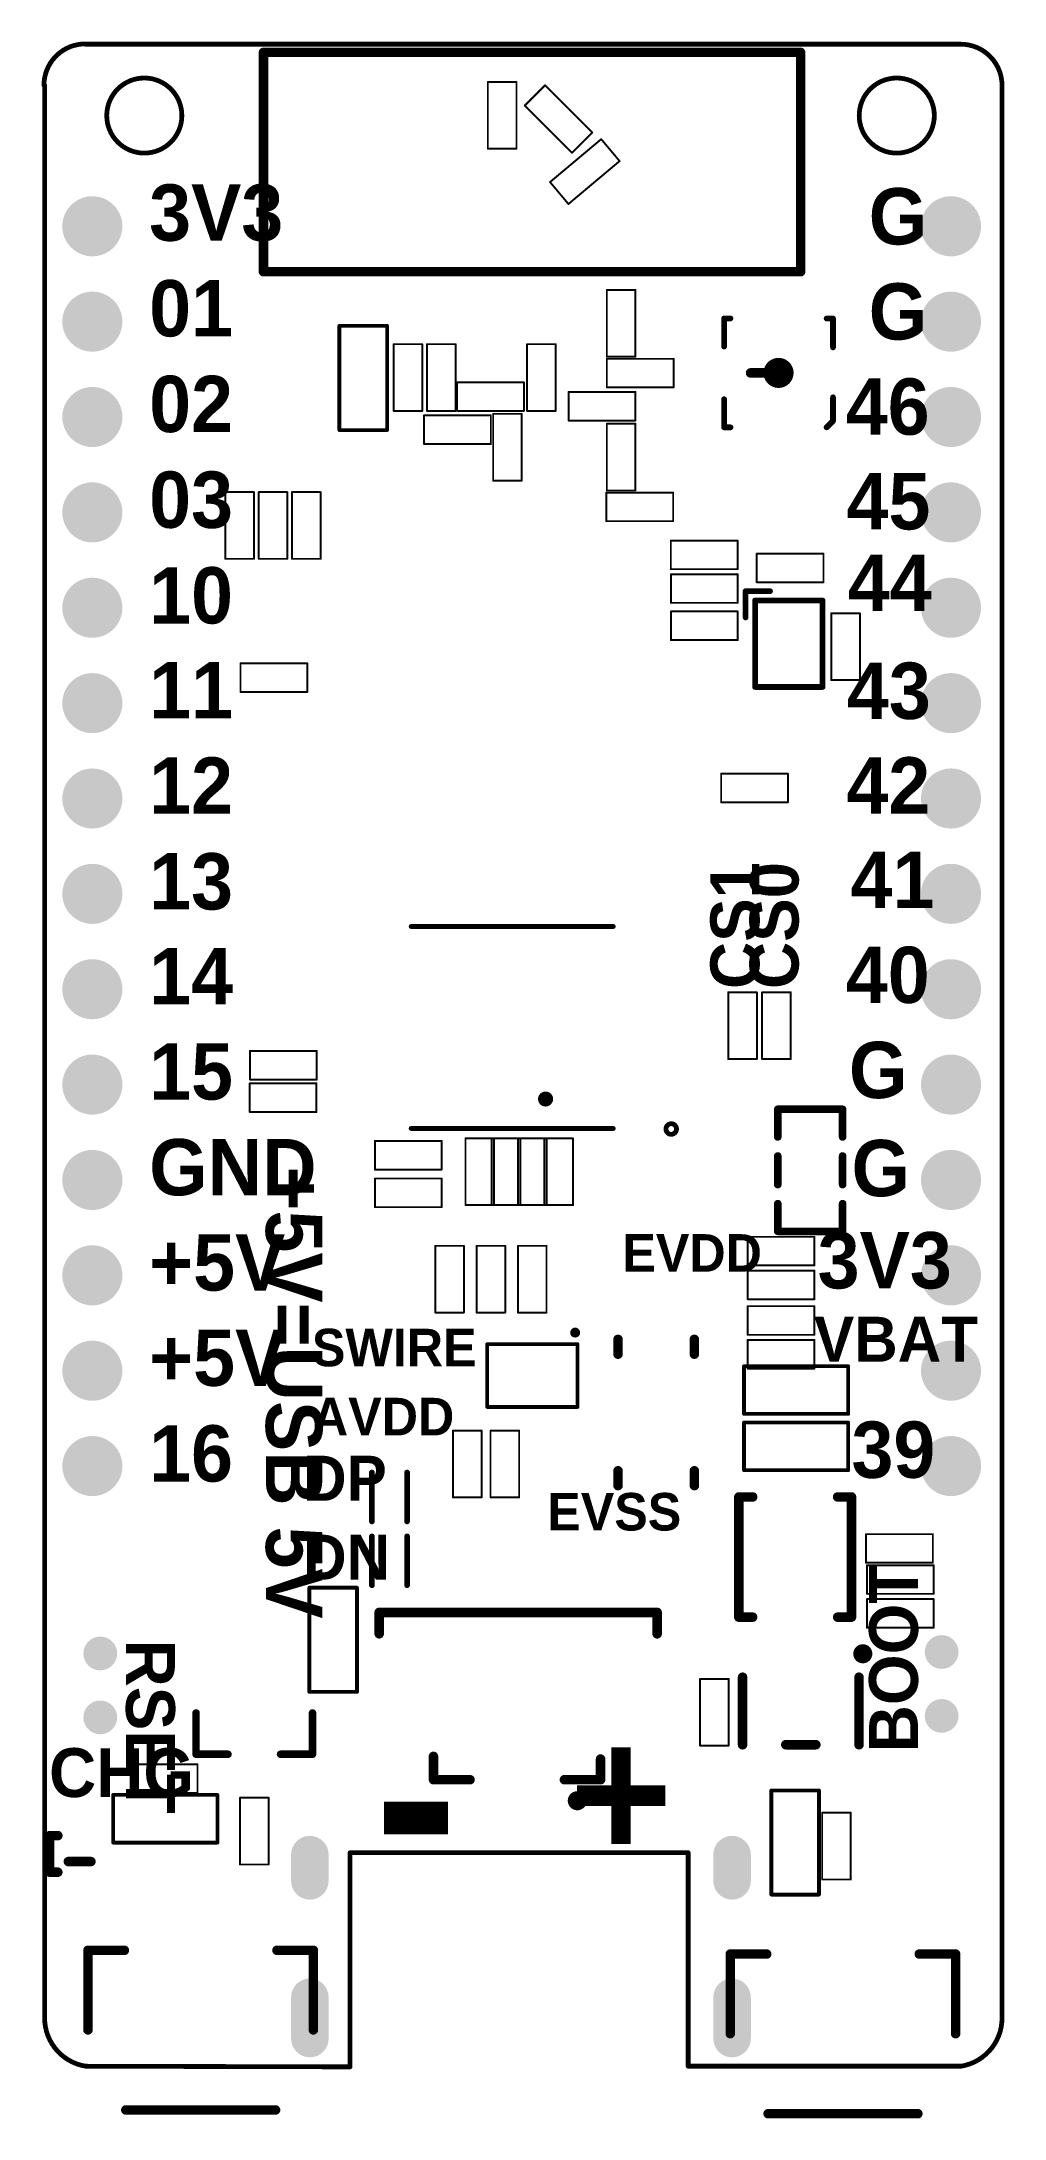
# Model space of a CAD drawing. Header units: millimetres. Extents: x 0.2 to 25.9, y -1.5 to 53.9.
import ezdxf

# ---------------------------------------------------------------- set-up
doc = ezdxf.new("R2010")
doc.units = ezdxf.units.MM
for name, color, linetype in [('KeepOutLayer', 6, 'Continuous'), ('MultiLayer', 9, 'Continuous'), ('PadHoleLayer', 156, 'Continuous'), ('TopOverlay', 2, 'Continuous')]:
    doc.layers.add(name, color=color, linetype=linetype)
doc.styles.add('Alibaba PuHuiTi Medium', font='', dxfattribs={"height": 0.2})
doc.styles.add('阿里巴巴普惠体 Heavy', font='', dxfattribs={"height": 0.2})
doc.styles.get('Alibaba PuHuiTi Medium').set_extended_font_data('Alibaba PuHuiTi Medium', bold=True)
doc.styles.get('阿里巴巴普惠体 Heavy').set_extended_font_data('阿里巴巴普惠体 Heavy', bold=True)

msp = doc.modelspace()

# ---------------------------------------------------------------- texts
at = {"layer": 'TopOverlay', "style": '阿里巴巴普惠体 Heavy'}
for s, height, p in [('3V3', 1.5, (3.101, 48.559)), ('G', 1.5, (22.258, 48.459)), ('01', 1.5, (3.102, 46.01)), ('G', 1.5, (22.258, 45.925)), ('02', 1.5, (3.102, 43.461)), ('46', 1.5, (21.648, 43.392)), ('03', 1.5, (3.102, 40.912)), ('45', 1.5, (21.668, 40.869)), ('10', 1.5, (3.102, 38.363)), ('44', 1.5, (21.701, 38.7)), ('11', 1.5, (3.102, 35.836)), ('43', 1.5, (21.68, 35.824)), ('12', 1.5, (3.102, 33.297)), ('42', 1.5, (21.664, 33.301)), ('13', 1.5, (3.102, 30.748)), ('41', 1.5, (21.775, 30.79)), ('14', 1.5, (3.102, 28.221)), ('40', 1.5, (21.65, 28.256)), ('15', 1.5, (3.102, 25.683)), ('G', 1.5, (21.731, 25.723)), ('GND', 1.5, (3.101, 23.134)), ('G', 1.5, (21.8, 23.11)), ('3V3', 1.5, (20.9, 20.656)), ('+5V', 1.5, (3.101, 20.597)), ('EVDD', 1, (15.7, 21.1)), ('+5V', 1.5, (3.101, 18.059)), ('SWIRE', 1, (7.435, 18.58)), ('VBAT', 1.2, (20.801, 18.7)), ('AVDD', 1, (7.435, 16.741)), ('16', 1.5, (3.101, 15.51)), ('39', 1.5, (21.8, 15.61)), ('EVSS', 1, (13.7, 14.207))]:
    msp.add_text(s, height=height, dxfattribs=at).set_placement(p)
at = {"layer": 'TopOverlay'}
for s, height, rotation, style, p in [('CS1', 1.3, 90, 'Alibaba PuHuiTi Medium', (19.344, 28.629)), ('CS0', 1.3, 90, 'Alibaba PuHuiTi Medium', (20.391, 28.629)), ('+5V=USB 5V', 1.5, 270, '阿里巴巴普惠体 Heavy', (6.21, 23.9)), ('DP', 1.2, 360, '阿里巴巴普惠体 Heavy', (7.2, 14.998)), ('DN', 1.2, 360, '阿里巴巴普惠体 Heavy', (7.2, 12.898)), ('BOOT', 1.3, 90, '阿里巴巴普惠体 Heavy', (23.568, 8.3)), ('RSET', 1.3, 270, '阿里巴巴普惠体 Heavy', (2.486, 11.3)), ('CHG', 1.3, 360, '阿里巴巴普惠体 Heavy', (0.436, 7.109)), ('+', 3.5, 360, '阿里巴巴普惠体 Heavy', (14.296, 5.453)), ('-', 5, 360, '阿里巴巴普惠体 Heavy', (9.095, 4.667))]:
    msp.add_text(s, height=height, rotation=rotation, dxfattribs=dict(at, style=style)).set_placement(p)

# ---------------------------------------------------------------- blocks, each defined once
blk = doc.blocks.new('RES_0402_2')
at = {"layer": 'TopOverlay', "const_width": 0.0508}
for points in [[(0.889, 0.381), (-0.889, 0.381)], [(-0.889, -0.381), (-0.889, 0.381)], [(0.889, -0.381), (0.889, 0.381)], [(0.889, -0.381), (-0.889, -0.381)]]:
    blk.add_lwpolyline(points, dxfattribs=at)
at = {"layer": 'TopOverlay', "const_width": 0.0254}
for points in [[(-0.9017, 0.381, 1), (-0.8763, 0.381, 1)], [(-0.9017, 0.381, 1), (-0.8763, 0.381, 1)], [(0.8763, 0.381, 1), (0.9017, 0.381, 1)], [(0.8763, 0.381, 1), (0.9017, 0.381, 1)], [(-0.9017, -0.381, 1), (-0.8763, -0.381, 1)], [(-0.9017, -0.381, 1), (-0.8763, -0.381, 1)], [(0.8763, -0.381, 1), (0.9017, -0.381, 1)], [(0.8763, -0.381, 1), (0.9017, -0.381, 1)]]:
    blk.add_lwpolyline(points, format="xyb", close=True, dxfattribs=at)
blk = doc.blocks.new('RES_0402_3')
at = {"layer": 'TopOverlay', "const_width": 0.0508}
for points in [[(-0.889, 0.381), (-0.889, -0.381)], [(-0.889, 0.381), (0.889, 0.381)], [(0.889, 0.381), (0.889, -0.381)], [(-0.889, -0.381), (0.889, -0.381)]]:
    blk.add_lwpolyline(points, dxfattribs=at)
at = {"layer": 'TopOverlay', "const_width": 0.0254}
for points in [[(-0.9017, 0.381, 1), (-0.8763, 0.381, 1)], [(-0.9017, 0.381, 1), (-0.8763, 0.381, 1)], [(0.8763, 0.381, 1), (0.9017, 0.381, 1)], [(0.8763, 0.381, 1), (0.9017, 0.381, 1)], [(-0.9017, -0.381, 1), (-0.8763, -0.381, 1)], [(-0.9017, -0.381, 1), (-0.8763, -0.381, 1)], [(0.8763, -0.381, 1), (0.9017, -0.381, 1)], [(0.8763, -0.381, 1), (0.9017, -0.381, 1)]]:
    blk.add_lwpolyline(points, format="xyb", close=True, dxfattribs=at)
blk = doc.blocks.new('RES_0402_4')
at = {"layer": 'TopOverlay', "const_width": 0.0508}
for points in [[(-0.889, 0.381), (0.889, 0.381)], [(-0.889, 0.381), (-0.889, -0.381)], [(0.889, 0.381), (0.889, -0.381)], [(-0.889, -0.381), (0.889, -0.381)]]:
    blk.add_lwpolyline(points, dxfattribs=at)
at = {"layer": 'TopOverlay', "const_width": 0.0254}
for points in [[(-0.9017, 0.381, 1), (-0.8763, 0.381, 1)], [(-0.9017, 0.381, 1), (-0.8763, 0.381, 1)], [(0.8763, 0.381, 1), (0.9017, 0.381, 1)], [(0.8763, 0.381, 1), (0.9017, 0.381, 1)], [(-0.9017, -0.381, 1), (-0.8763, -0.381, 1)], [(-0.9017, -0.381, 1), (-0.8763, -0.381, 1)], [(0.8763, -0.381, 1), (0.9017, -0.381, 1)], [(0.8763, -0.381, 1), (0.9017, -0.381, 1)]]:
    blk.add_lwpolyline(points, format="xyb", close=True, dxfattribs=at)
blk = doc.blocks.new('RES_0402_5')
at = {"layer": 'TopOverlay', "const_width": 0.0508}
for points in [[(-0.889, 0.381), (-0.889, -0.381)], [(-0.889, 0.381), (0.889, 0.381)], [(0.889, 0.381), (0.889, -0.381)], [(-0.889, -0.381), (0.889, -0.381)]]:
    blk.add_lwpolyline(points, dxfattribs=at)
at = {"layer": 'TopOverlay', "const_width": 0.0254}
for points in [[(-0.9017, 0.381, 1), (-0.8763, 0.381, 1)], [(-0.9017, 0.381, 1), (-0.8763, 0.381, 1)], [(0.8763, 0.381, 1), (0.9017, 0.381, 1)], [(0.8763, 0.381, 1), (0.9017, 0.381, 1)], [(-0.9017, -0.381, 1), (-0.8763, -0.381, 1)], [(-0.9017, -0.381, 1), (-0.8763, -0.381, 1)], [(0.8763, -0.381, 1), (0.9017, -0.381, 1)], [(0.8763, -0.381, 1), (0.9017, -0.381, 1)]]:
    blk.add_lwpolyline(points, format="xyb", close=True, dxfattribs=at)
blk = doc.blocks.new('CAP_0402_9')
at = {"layer": 'TopOverlay', "const_width": 0.0508}
for points in [[(-0.889, -0.381), (-0.889, 0.381)], [(0.889, 0.381), (-0.889, 0.381)], [(0.889, 0.381), (0.889, -0.381)], [(0.889, -0.381), (-0.889, -0.381)]]:
    blk.add_lwpolyline(points, dxfattribs=at)
at = {"layer": 'TopOverlay', "const_width": 0.0254}
for points in [[(-0.902, 0.381, 1), (-0.876, 0.381, 1)], [(-0.902, 0.381, 1), (-0.876, 0.381, 1)], [(0.876, 0.381, 1), (0.902, 0.381, 1)], [(0.876, 0.381, 1), (0.902, 0.381, 1)], [(-0.902, -0.381, 1), (-0.876, -0.381, 1)], [(-0.902, -0.381, 1), (-0.876, -0.381, 1)], [(0.876, -0.381, 1), (0.902, -0.381, 1)], [(0.876, -0.381, 1), (0.902, -0.381, 1)]]:
    blk.add_lwpolyline(points, format="xyb", close=True, dxfattribs=at)
blk = doc.blocks.new('CAP_0402_10')
at = {"layer": 'TopOverlay', "const_width": 0.0508}
for points in [[(0.889, 0.381), (-0.889, 0.381)], [(-0.889, -0.381), (-0.889, 0.381)], [(0.889, 0.381), (0.889, -0.381)], [(0.889, -0.381), (-0.889, -0.381)]]:
    blk.add_lwpolyline(points, dxfattribs=at)
at = {"layer": 'TopOverlay', "const_width": 0.0254}
for points in [[(-0.902, 0.381, 1), (-0.876, 0.381, 1)], [(-0.902, 0.381, 1), (-0.876, 0.381, 1)], [(0.876, 0.381, 1), (0.902, 0.381, 1)], [(0.876, 0.381, 1), (0.902, 0.381, 1)], [(-0.902, -0.381, 1), (-0.876, -0.381, 1)], [(-0.902, -0.381, 1), (-0.876, -0.381, 1)], [(0.876, -0.381, 1), (0.902, -0.381, 1)], [(0.876, -0.381, 1), (0.902, -0.381, 1)]]:
    blk.add_lwpolyline(points, format="xyb", close=True, dxfattribs=at)
blk = doc.blocks.new('L0805_11')
at = {"layer": 'TopOverlay', "const_width": 0.203}
for points in [[(-1.626, 0.864), (-1.626, -0.864)], [(-1.626, 0.864), (-0.889, 0.864)], [(-0.381, 0.864), (0.381, 0.864)], [(0.889, 0.864), (1.626, 0.864)], [(1.626, 0.864), (1.626, -0.864)], [(-1.626, -0.864), (-0.889, -0.864)], [(-0.381, -0.864), (0.381, -0.864)], [(0.889, -0.864), (1.626, -0.864)]]:
    blk.add_lwpolyline(points, dxfattribs=at)
at = {"layer": 'TopOverlay', "const_width": 0.102}
for points in [[(-1.676, 0.864, 1), (-1.575, 0.864, 1)], [(-1.676, 0.864, 1), (-1.575, 0.864, 1)], [(-0.94, 0.864, 1), (-0.838, 0.864, 1)], [(-0.432, 0.864, 1), (-0.33, 0.864, 1)], [(0.33, 0.864, 1), (0.432, 0.864, 1)], [(0.838, 0.864, 1), (0.94, 0.864, 1)], [(1.575, 0.864, 1), (1.676, 0.864, 1)], [(1.575, 0.864, 1), (1.676, 0.864, 1)], [(-1.676, -0.864, 1), (-1.575, -0.864, 1)], [(-1.676, -0.864, 1), (-1.575, -0.864, 1)], [(-0.94, -0.864, 1), (-0.838, -0.864, 1)], [(-0.432, -0.864, 1), (-0.33, -0.864, 1)], [(0.33, -0.864, 1), (0.432, -0.864, 1)], [(0.838, -0.864, 1), (0.94, -0.864, 1)], [(1.575, -0.864, 1), (1.676, -0.864, 1)], [(1.575, -0.864, 1), (1.676, -0.864, 1)]]:
    blk.add_lwpolyline(points, format="xyb", close=True, dxfattribs=at)
blk = doc.blocks.new('14P_HDR_12')
at = {"layer": 'MultiLayer'}
h = blk.add_hatch(color=9, dxfattribs=at)
edge = h.paths.add_edge_path()
edge.add_arc((-16.51, 0), 0.8, 0, 360)
h = blk.add_hatch(color=9, dxfattribs=at)
edge = h.paths.add_edge_path()
edge.add_arc((-13.97, 0), 0.8, 0, 360)
h = blk.add_hatch(color=9, dxfattribs=at)
edge = h.paths.add_edge_path()
edge.add_arc((-11.43, 0), 0.8, 0, 360)
h = blk.add_hatch(color=9, dxfattribs=at)
edge = h.paths.add_edge_path()
edge.add_arc((-8.89, 0), 0.8, 0, 360)
h = blk.add_hatch(color=9, dxfattribs=at)
edge = h.paths.add_edge_path()
edge.add_arc((-6.35, 0), 0.8, 0, 360)
h = blk.add_hatch(color=9, dxfattribs=at)
edge = h.paths.add_edge_path()
edge.add_arc((-3.81, 0), 0.8, 0, 360)
h = blk.add_hatch(color=9, dxfattribs=at)
edge = h.paths.add_edge_path()
edge.add_arc((-1.27, 0), 0.8, 0, 360)
h = blk.add_hatch(color=9, dxfattribs=at)
edge = h.paths.add_edge_path()
edge.add_arc((1.27, 0), 0.8, 0, 360)
h = blk.add_hatch(color=9, dxfattribs=at)
edge = h.paths.add_edge_path()
edge.add_arc((3.81, 0), 0.8, 0, 360)
h = blk.add_hatch(color=9, dxfattribs=at)
edge = h.paths.add_edge_path()
edge.add_arc((6.35, 0), 0.8, 0, 360)
h = blk.add_hatch(color=9, dxfattribs=at)
edge = h.paths.add_edge_path()
edge.add_arc((8.89, 0), 0.8, 0, 360)
h = blk.add_hatch(color=9, dxfattribs=at)
edge = h.paths.add_edge_path()
edge.add_arc((11.43, 0), 0.8, 0, 360)
h = blk.add_hatch(color=9, dxfattribs=at)
edge = h.paths.add_edge_path()
edge.add_arc((13.97, 0), 0.8, 0, 360)
h = blk.add_hatch(color=9, dxfattribs=at)
edge = h.paths.add_edge_path()
edge.add_arc((16.51, 0), 0.8, 0, 360)
at = {"layer": 'PadHoleLayer'}
h = blk.add_hatch(color=156, dxfattribs=at)
edge = h.paths.add_edge_path()
edge.add_arc((-16.51, 0), 0.5, 0, 360)
h = blk.add_hatch(color=156, dxfattribs=at)
edge = h.paths.add_edge_path()
edge.add_arc((-13.97, 0), 0.5, 0, 360)
h = blk.add_hatch(color=156, dxfattribs=at)
edge = h.paths.add_edge_path()
edge.add_arc((-11.43, 0), 0.5, 0, 360)
h = blk.add_hatch(color=156, dxfattribs=at)
edge = h.paths.add_edge_path()
edge.add_arc((-8.89, 0), 0.5, 0, 360)
h = blk.add_hatch(color=156, dxfattribs=at)
edge = h.paths.add_edge_path()
edge.add_arc((-6.35, 0), 0.5, 0, 360)
h = blk.add_hatch(color=156, dxfattribs=at)
edge = h.paths.add_edge_path()
edge.add_arc((-3.81, 0), 0.5, 0, 360)
h = blk.add_hatch(color=156, dxfattribs=at)
edge = h.paths.add_edge_path()
edge.add_arc((-1.27, 0), 0.5, 0, 360)
h = blk.add_hatch(color=156, dxfattribs=at)
edge = h.paths.add_edge_path()
edge.add_arc((1.27, 0), 0.5, 0, 360)
h = blk.add_hatch(color=156, dxfattribs=at)
edge = h.paths.add_edge_path()
edge.add_arc((3.81, 0), 0.5, 0, 360)
h = blk.add_hatch(color=156, dxfattribs=at)
edge = h.paths.add_edge_path()
edge.add_arc((6.35, 0), 0.5, 0, 360)
h = blk.add_hatch(color=156, dxfattribs=at)
edge = h.paths.add_edge_path()
edge.add_arc((8.89, 0), 0.5, 0, 360)
h = blk.add_hatch(color=156, dxfattribs=at)
edge = h.paths.add_edge_path()
edge.add_arc((11.43, 0), 0.5, 0, 360)
h = blk.add_hatch(color=156, dxfattribs=at)
edge = h.paths.add_edge_path()
edge.add_arc((13.97, 0), 0.5, 0, 360)
h = blk.add_hatch(color=156, dxfattribs=at)
edge = h.paths.add_edge_path()
edge.add_arc((16.51, 0), 0.5, 0, 360)
blk = doc.blocks.new('DFN_SMD_L1_0_W0_6_BI_16')
at = {"layer": 'TopOverlay', "const_width": 0.152}
for points in [[(-0.65, 0.468), (0.65, 0.468)], [(-0.65, -0.468), (0.65, -0.468)]]:
    blk.add_lwpolyline(points, dxfattribs=at)
at = {"layer": 'TopOverlay', "const_width": 0.076}
for points in [[(-0.688, 0.468, 1), (-0.612, 0.468, 1)], [(0.612, 0.468, 1), (0.688, 0.468, 1)], [(-0.688, -0.468, 1), (-0.612, -0.468, 1)], [(0.612, -0.468, 1), (0.688, -0.468, 1)]]:
    blk.add_lwpolyline(points, format="xyb", close=True, dxfattribs=at)
blk = doc.blocks.new('DFN_SMD_L1_0_W0_6_BI_17')
at = {"layer": 'TopOverlay', "const_width": 0.152}
for points in [[(0.65, 0.468), (-0.65, 0.468)], [(0.65, -0.468), (-0.65, -0.468)]]:
    blk.add_lwpolyline(points, dxfattribs=at)
at = {"layer": 'TopOverlay', "const_width": 0.076}
for points in [[(-0.688, 0.468, 1), (-0.612, 0.468, 1)], [(0.612, 0.468, 1), (0.688, 0.468, 1)], [(-0.688, -0.468, 1), (-0.612, -0.468, 1)], [(0.612, -0.468, 1), (0.688, -0.468, 1)]]:
    blk.add_lwpolyline(points, format="xyb", close=True, dxfattribs=at)
blk = doc.blocks.new('CONN_SMD_A1002WR_S_4P_18')
at = {"layer": 'TopOverlay', "const_width": 0.254}
for points in [[(-3.127, 1.326), (-2.158, 1.326)], [(-3.127, -0.794), (-3.127, 1.326)], [(1.904, 1.326), (2.872, 1.326)], [(2.872, -0.794), (2.872, 1.326)], [(-2.119, -2.926), (1.866, -2.926)]]:
    blk.add_lwpolyline(points, dxfattribs=at)
at = {"layer": 'TopOverlay', "const_width": 0.127}
for points in [[(-3.191, 1.326, 1), (-3.064, 1.326, 1)], [(-3.191, 1.326, 1), (-3.064, 1.326, 1)], [(-2.222, 1.326, 1), (-2.095, 1.326, 1)], [(1.841, 1.326, 1), (1.968, 1.326, 1)], [(2.809, 1.326, 1), (2.936, 1.326, 1)], [(2.809, 1.326, 1), (2.936, 1.326, 1)], [(-3.191, -0.794, 1), (-3.064, -0.794, 1)], [(2.809, -0.794, 1), (2.936, -0.794, 1)], [(-2.183, -2.926, 1), (-2.056, -2.926, 1)], [(1.803, -2.926, 1), (1.93, -2.926, 1)]]:
    blk.add_lwpolyline(points, format="xyb", close=True, dxfattribs=at)
blk = doc.blocks.new('CONN_SMD_A1002WR_S_4P_19')
at = {"layer": 'TopOverlay', "const_width": 0.254}
for points in [[(-3.127, 1.326), (-2.158, 1.326)], [(-3.127, -0.794), (-3.127, 1.326)], [(1.904, 1.326), (2.872, 1.326)], [(2.872, -0.794), (2.872, 1.326)], [(-2.119, -2.926), (1.866, -2.926)]]:
    blk.add_lwpolyline(points, dxfattribs=at)
at = {"layer": 'TopOverlay', "const_width": 0.127}
for points in [[(-3.191, 1.326, 1), (-3.064, 1.326, 1)], [(-3.191, 1.326, 1), (-3.064, 1.326, 1)], [(-2.222, 1.326, 1), (-2.095, 1.326, 1)], [(1.841, 1.326, 1), (1.968, 1.326, 1)], [(2.809, 1.326, 1), (2.936, 1.326, 1)], [(2.809, 1.326, 1), (2.936, 1.326, 1)], [(-3.191, -0.794, 1), (-3.064, -0.794, 1)], [(2.809, -0.794, 1), (2.936, -0.794, 1)], [(-2.183, -2.926, 1), (-2.056, -2.926, 1)], [(1.803, -2.926, 1), (1.93, -2.926, 1)]]:
    blk.add_lwpolyline(points, format="xyb", close=True, dxfattribs=at)
blk = doc.blocks.new('CONN_SMD_2P_P1_25_DEALON_1_25_2PWB_21')
at = {"layer": 'TopOverlay'}
for points, const_width in [([(-1.473, 1.49, 1), (-1.727, 1.49, 1)], 0.254), ([(-1.79, 1.49, 1), (-1.663, 1.49, 1)], 0.127), ([(-1.536, 1.49, 1), (-1.409, 1.49, 1)], 0.127), ([(-2.283, 0.93, 1), (-2.156, 0.93, 1)], 0.127), ([(-2.283, 0.93, 1), (-2.156, 0.93, 1)], 0.127), ([(-1.32, 0.93, 1), (-1.193, 0.93, 1)], 0.127), ([(1.193, 0.93, 1), (1.32, 0.93, 1)], 0.127), ([(2.166, 0.93, 1), (2.293, 0.93, 1)], 0.127), ([(2.166, 0.93, 1), (2.293, 0.93, 1)], 0.127), ([(-2.283, 0.38, 1), (-2.156, 0.38, 1)], 0.127), ([(2.166, 0.31, 1), (2.293, 0.31, 1)], 0.127), ([(-3.789, -2.956, 1), (-3.662, -2.956, 1)], 0.127), ([(3.611, -2.956, 1), (3.738, -2.956, 1)], 0.127), ([(-3.789, -3.525, 1), (-3.662, -3.525, 1)], 0.127), ([(-3.789, -3.525, 1), (-3.662, -3.525, 1)], 0.127), ([(3.611, -3.525, 1), (3.738, -3.525, 1)], 0.127), ([(3.611, -3.525, 1), (3.738, -3.525, 1)], 0.127)]:
    blk.add_lwpolyline(points, format="xyb", close=True, dxfattribs=dict(at, const_width=const_width))
at = {"layer": 'TopOverlay', "const_width": 0.254}
for points in [[(-2.22, 0.93), (-2.22, 0.38)], [(-1.256, 0.93), (-2.22, 0.93)], [(2.23, 0.93), (1.256, 0.93)], [(2.23, 0.93), (2.23, 0.31)], [(-3.725, -2.956), (-3.725, -3.525)], [(3.675, -2.956), (3.675, -3.525)], [(3.675, -3.525), (-3.725, -3.525)]]:
    blk.add_lwpolyline(points, dxfattribs=at)
blk = doc.blocks.new('RES_0402_23')
at = {"layer": 'TopOverlay', "const_width": 0.0508}
for points in [[(-0.889, 0.381), (0.889, 0.381)], [(-0.889, -0.381), (-0.889, 0.381)], [(0.889, -0.381), (0.889, 0.381)], [(-0.889, -0.381), (0.889, -0.381)]]:
    blk.add_lwpolyline(points, dxfattribs=at)
at = {"layer": 'TopOverlay', "const_width": 0.0254}
for points in [[(-0.9017, 0.381, 1), (-0.8763, 0.381, 1)], [(-0.9017, 0.381, 1), (-0.8763, 0.381, 1)], [(0.8763, 0.381, 1), (0.9017, 0.381, 1)], [(0.8763, 0.381, 1), (0.9017, 0.381, 1)], [(-0.9017, -0.381, 1), (-0.8763, -0.381, 1)], [(-0.9017, -0.381, 1), (-0.8763, -0.381, 1)], [(0.8763, -0.381, 1), (0.9017, -0.381, 1)], [(0.8763, -0.381, 1), (0.9017, -0.381, 1)]]:
    blk.add_lwpolyline(points, format="xyb", close=True, dxfattribs=at)
blk = doc.blocks.new('IND_SMD_L3_2_W3_0_SPM3012T_25')
at = {"layer": 'TopOverlay', "const_width": 0.254}
for points in [[(-1.6, 1.5), (1.6, 1.5)], [(-1.6, 1.5), (-1.6, 1.131)], [(1.6, 1.5), (1.6, 1.131)], [(-1.6, -1.131), (-1.6, -1.5)], [(1.6, -1.131), (1.6, -1.5)], [(-1.6, -1.5), (1.6, -1.5)]]:
    blk.add_lwpolyline(points, dxfattribs=at)
at = {"layer": 'TopOverlay', "const_width": 0.127}
for points in [[(-1.664, 1.5, 1), (-1.537, 1.5, 1)], [(-1.664, 1.5, 1), (-1.537, 1.5, 1)], [(-1.664, 1.131, 1), (-1.537, 1.131, 1)], [(1.537, 1.5, 1), (1.664, 1.5, 1)], [(1.537, 1.5, 1), (1.664, 1.5, 1)], [(1.537, 1.131, 1), (1.664, 1.131, 1)], [(-1.664, -1.131, 1), (-1.537, -1.131, 1)], [(1.537, -1.131, 1), (1.664, -1.131, 1)], [(-1.664, -1.5, 1), (-1.537, -1.5, 1)], [(-1.664, -1.5, 1), (-1.537, -1.5, 1)], [(1.537, -1.5, 1), (1.664, -1.5, 1)], [(1.537, -1.5, 1), (1.664, -1.5, 1)]]:
    blk.add_lwpolyline(points, format="xyb", close=True, dxfattribs=at)
blk = doc.blocks.new('CAP_0402_27')
at = {"layer": 'TopOverlay', "const_width": 0.0508}
for points in [[(-0.889, 0.381), (-0.889, -0.381)], [(-0.889, 0.381), (0.889, 0.381)], [(0.889, -0.381), (0.889, 0.381)], [(-0.889, -0.381), (0.889, -0.381)]]:
    blk.add_lwpolyline(points, dxfattribs=at)
at = {"layer": 'TopOverlay', "const_width": 0.0254}
for points in [[(-0.902, 0.381, 1), (-0.876, 0.381, 1)], [(-0.902, 0.381, 1), (-0.876, 0.381, 1)], [(0.876, 0.381, 1), (0.902, 0.381, 1)], [(0.876, 0.381, 1), (0.902, 0.381, 1)], [(-0.902, -0.381, 1), (-0.876, -0.381, 1)], [(-0.902, -0.381, 1), (-0.876, -0.381, 1)], [(0.876, -0.381, 1), (0.902, -0.381, 1)], [(0.876, -0.381, 1), (0.902, -0.381, 1)]]:
    blk.add_lwpolyline(points, format="xyb", close=True, dxfattribs=at)
blk = doc.blocks.new('CAP_0603_28')
at = {"layer": 'TopOverlay', "const_width": 0.1}
for points in [[(-1.391, 0.635), (-1.391, -0.635)], [(-1.391, 0.635), (1.384, 0.635)], [(1.384, 0.635), (1.384, -0.635)], [(-1.391, -0.635), (1.384, -0.635)]]:
    blk.add_lwpolyline(points, dxfattribs=at)
at = {"layer": 'TopOverlay', "const_width": 0.05}
for points in [[(-1.416, 0.635, 1), (-1.366, 0.635, 1)], [(-1.416, 0.635, 1), (-1.366, 0.635, 1)], [(1.359, 0.635, 1), (1.409, 0.635, 1)], [(1.359, 0.635, 1), (1.409, 0.635, 1)], [(-1.416, -0.635, 1), (-1.366, -0.635, 1)], [(-1.416, -0.635, 1), (-1.366, -0.635, 1)], [(1.359, -0.635, 1), (1.409, -0.635, 1)], [(1.359, -0.635, 1), (1.409, -0.635, 1)]]:
    blk.add_lwpolyline(points, format="xyb", close=True, dxfattribs=at)
blk = doc.blocks.new('USB_C_SMD_SHOU_TYPE_C_16P_CB1_6_B_29')
at = {"layer": 'MultiLayer'}
h = blk.add_hatch(color=9, dxfattribs=at)
edge = h.paths.add_edge_path()
edge.add_arc((-5.62, 2.025), 0.5, 180, 360)
edge.add_line((-5.12, 2.025), (-5.12, 3.125))
edge.add_arc((-5.62, 3.125), 0.5, 0, 180)
edge.add_line((-6.12, 3.125), (-6.12, 2.025))
h = blk.add_hatch(color=9, dxfattribs=at)
edge = h.paths.add_edge_path()
edge.add_arc((5.62, 2.025), 0.5, 180, 360)
edge.add_line((6.12, 2.025), (6.12, 3.125))
edge.add_arc((5.62, 3.125), 0.5, 0, 180)
edge.add_line((5.12, 3.125), (5.12, 2.025))
h = blk.add_hatch(color=9, dxfattribs=at)
edge = h.paths.add_edge_path()
edge.add_arc((-5.62, -1.775), 0.5, 180, 360)
edge.add_line((-5.12, -1.775), (-5.12, -1.075))
edge.add_arc((-5.62, -1.075), 0.5, 0, 180)
edge.add_line((-6.12, -1.075), (-6.12, -1.775))
h = blk.add_hatch(color=9, dxfattribs=at)
edge = h.paths.add_edge_path()
edge.add_arc((5.62, -1.775), 0.5, 180, 360)
edge.add_line((6.12, -1.775), (6.12, -1.075))
edge.add_arc((5.62, -1.075), 0.5, 0, 180)
edge.add_line((5.12, -1.075), (5.12, -1.775))
at = {"layer": 'PadHoleLayer'}
h = blk.add_hatch(color=156, dxfattribs=at)
edge = h.paths.add_edge_path()
edge.add_arc((-5.62, 3.125), 0.3, 0, 180)
edge.add_line((-5.92, 3.125), (-5.92, 2.025))
edge.add_arc((-5.62, 2.025), 0.3, 180, 360)
edge.add_line((-5.32, 2.025), (-5.32, 3.125))
h = blk.add_hatch(color=156, dxfattribs=at)
edge = h.paths.add_edge_path()
edge.add_arc((5.62, 3.125), 0.3, 0, 180)
edge.add_line((5.32, 3.125), (5.32, 2.025))
edge.add_arc((5.62, 2.025), 0.3, 180, 360)
edge.add_line((5.92, 2.025), (5.92, 3.125))
h = blk.add_hatch(color=156, dxfattribs=at)
edge = h.paths.add_edge_path()
edge.add_arc((-5.62, -1.075), 0.3, 0, 180)
edge.add_line((-5.92, -1.075), (-5.92, -1.775))
edge.add_arc((-5.62, -1.775), 0.3, 180, 360)
edge.add_line((-5.32, -1.775), (-5.32, -1.075))
h = blk.add_hatch(color=156, dxfattribs=at)
edge = h.paths.add_edge_path()
edge.add_arc((5.62, -1.075), 0.3, 0, 180)
edge.add_line((5.32, -1.075), (5.32, -1.775))
edge.add_arc((5.62, -1.775), 0.3, 180, 360)
edge.add_line((5.92, -1.775), (5.92, -1.075))
at = {"layer": 'KeepOutLayer', "const_width": 0.127}
for points in [[(-4.451, 3.861), (-4.451, -1.824)], [(4.549, 3.878), (4.549, -1.824)], [(4.549, -1.824), (-4.451, -1.824)], [(4.549, -1.824), (-4.451, -1.824)], [(4.549, -1.824), (4.549, -1.824)]]:
    blk.add_lwpolyline(points, dxfattribs=at)
at = {"layer": 'KeepOutLayer', "const_width": 0.0635}
for points in [[(-4.483, 3.861, 1), (-4.42, 3.861, 1)], [(4.517, 3.878, 1), (4.58, 3.878, 1)], [(-4.483, -1.824, 1), (-4.42, -1.824, 1)], [(-4.483, -1.824, 1), (-4.42, -1.824, 1)], [(-4.483, -1.824, 1), (-4.42, -1.824, 1)], [(4.517, -1.824, 1), (4.58, -1.824, 1)], [(4.517, -1.824, 1), (4.58, -1.824, 1)], [(4.517, -1.824, 1), (4.58, -1.824, 1)], [(4.517, -1.824, 1), (4.58, -1.824, 1)], [(4.517, -1.824, 1), (4.58, -1.824, 1)]]:
    blk.add_lwpolyline(points, format="xyb", close=True, dxfattribs=at)
blk = doc.blocks.new('RES_0402_30')
at = {"layer": 'TopOverlay', "const_width": 0.0508}
for points in [[(-0.889, 0.381), (0.889, 0.381)], [(-0.889, -0.381), (-0.889, 0.381)], [(0.889, -0.381), (0.889, 0.381)], [(-0.889, -0.381), (0.889, -0.381)]]:
    blk.add_lwpolyline(points, dxfattribs=at)
at = {"layer": 'TopOverlay', "const_width": 0.0254}
for points in [[(-0.9017, 0.381, 1), (-0.8763, 0.381, 1)], [(-0.9017, 0.381, 1), (-0.8763, 0.381, 1)], [(0.8763, 0.381, 1), (0.9017, 0.381, 1)], [(0.8763, 0.381, 1), (0.9017, 0.381, 1)], [(-0.9017, -0.381, 1), (-0.8763, -0.381, 1)], [(-0.9017, -0.381, 1), (-0.8763, -0.381, 1)], [(0.8763, -0.381, 1), (0.9017, -0.381, 1)], [(0.8763, -0.381, 1), (0.9017, -0.381, 1)]]:
    blk.add_lwpolyline(points, format="xyb", close=True, dxfattribs=at)
blk = doc.blocks.new('IND_SMD_L2_5_W2_0_1_32')
at = {"layer": 'TopOverlay', "const_width": 0.254}
for points in [[(-0.197, 1.016), (0.197, 1.016)], [(-0.197, -1.016), (0.197, -1.016)]]:
    blk.add_lwpolyline(points, dxfattribs=at)
at = {"layer": 'TopOverlay', "const_width": 0.127}
for points in [[(-0.261, 1.016, 1), (-0.134, 1.016, 1)], [(0.134, 1.016, 1), (0.261, 1.016, 1)], [(-0.261, -1.016, 1), (-0.134, -1.016, 1)], [(0.134, -1.016, 1), (0.261, -1.016, 1)]]:
    blk.add_lwpolyline(points, format="xyb", close=True, dxfattribs=at)
blk = doc.blocks.new('SOT_23_5_33')
at = {"layer": 'TopOverlay', "const_width": 0.2}
for points in [[(0.952, 1.55), (-0.148, 1.55)], [(0.952, 0.7), (0.952, 1.55)], [(0.952, -1.55), (0.952, -0.7)], [(0.952, -1.55), (-0.148, -1.55)]]:
    blk.add_lwpolyline(points, dxfattribs=at)
at = {"layer": 'TopOverlay', "const_width": 0.1}
for points in [[(-0.198, 1.55, 1), (-0.098, 1.55, 1)], [(0.902, 1.55, 1), (1.002, 1.55, 1)], [(0.902, 1.55, 1), (1.002, 1.55, 1)], [(0.902, 0.7, 1), (1.002, 0.7, 1)], [(0.902, -0.7, 1), (1.002, -0.7, 1)], [(-0.198, -1.55, 1), (-0.098, -1.55, 1)], [(0.902, -1.55, 1), (1.002, -1.55, 1)], [(0.902, -1.55, 1), (1.002, -1.55, 1)]]:
    blk.add_lwpolyline(points, format="xyb", close=True, dxfattribs=at)
blk = doc.blocks.new('CAP_0402_34')
at = {"layer": 'TopOverlay', "const_width": 0.0508}
for points in [[(0.889, 0.381), (-0.889, 0.381)], [(-0.889, -0.381), (-0.889, 0.381)], [(0.889, -0.381), (0.889, 0.381)], [(0.889, -0.381), (-0.889, -0.381)]]:
    blk.add_lwpolyline(points, dxfattribs=at)
at = {"layer": 'TopOverlay', "const_width": 0.0254}
for points in [[(-0.902, 0.381, 1), (-0.876, 0.381, 1)], [(-0.902, 0.381, 1), (-0.876, 0.381, 1)], [(0.876, 0.381, 1), (0.902, 0.381, 1)], [(0.876, 0.381, 1), (0.902, 0.381, 1)], [(-0.902, -0.381, 1), (-0.876, -0.381, 1)], [(-0.902, -0.381, 1), (-0.876, -0.381, 1)], [(0.876, -0.381, 1), (0.902, -0.381, 1)], [(0.876, -0.381, 1), (0.902, -0.381, 1)]]:
    blk.add_lwpolyline(points, format="xyb", close=True, dxfattribs=at)
blk = doc.blocks.new('RES_0402_35')
at = {"layer": 'TopOverlay', "const_width": 0.0508}
for points in [[(-0.889, 0.381), (-0.889, -0.381)], [(0.889, 0.381), (-0.889, 0.381)], [(0.889, 0.381), (0.889, -0.381)], [(0.889, -0.381), (-0.889, -0.381)]]:
    blk.add_lwpolyline(points, dxfattribs=at)
at = {"layer": 'TopOverlay', "const_width": 0.0254}
for points in [[(-0.902, 0.381, 1), (-0.876, 0.381, 1)], [(-0.902, 0.381, 1), (-0.876, 0.381, 1)], [(0.876, 0.381, 1), (0.902, 0.381, 1)], [(0.876, 0.381, 1), (0.902, 0.381, 1)], [(-0.902, -0.381, 1), (-0.876, -0.381, 1)], [(-0.902, -0.381, 1), (-0.876, -0.381, 1)], [(0.876, -0.381, 1), (0.902, -0.381, 1)], [(0.876, -0.381, 1), (0.902, -0.381, 1)]]:
    blk.add_lwpolyline(points, format="xyb", close=True, dxfattribs=at)
blk = doc.blocks.new('CAP_0402_36')
at = {"layer": 'TopOverlay', "const_width": 0.0508}
for points in [[(-0.889, 0.381), (-0.889, -0.381)], [(-0.889, 0.381), (0.889, 0.381)], [(0.889, 0.381), (0.889, -0.381)], [(-0.889, -0.381), (0.889, -0.381)]]:
    blk.add_lwpolyline(points, dxfattribs=at)
at = {"layer": 'TopOverlay', "const_width": 0.0254}
for points in [[(-0.902, 0.381, 1), (-0.876, 0.381, 1)], [(-0.902, 0.381, 1), (-0.876, 0.381, 1)], [(0.876, 0.381, 1), (0.902, 0.381, 1)], [(0.876, 0.381, 1), (0.902, 0.381, 1)], [(-0.902, -0.381, 1), (-0.876, -0.381, 1)], [(-0.902, -0.381, 1), (-0.876, -0.381, 1)], [(0.876, -0.381, 1), (0.902, -0.381, 1)], [(0.876, -0.381, 1), (0.902, -0.381, 1)]]:
    blk.add_lwpolyline(points, format="xyb", close=True, dxfattribs=at)
blk = doc.blocks.new('CAP_0402_37')
at = {"layer": 'TopOverlay', "const_width": 0.0508}
for points in [[(-0.889, 0.381), (0.889, 0.381)], [(-0.889, 0.381), (-0.889, -0.381)], [(0.889, 0.381), (0.889, -0.381)], [(-0.889, -0.381), (0.889, -0.381)]]:
    blk.add_lwpolyline(points, dxfattribs=at)
at = {"layer": 'TopOverlay', "const_width": 0.0254}
for points in [[(-0.902, 0.381, 1), (-0.876, 0.381, 1)], [(-0.902, 0.381, 1), (-0.876, 0.381, 1)], [(0.876, 0.381, 1), (0.902, 0.381, 1)], [(0.876, 0.381, 1), (0.902, 0.381, 1)], [(-0.902, -0.381, 1), (-0.876, -0.381, 1)], [(-0.902, -0.381, 1), (-0.876, -0.381, 1)], [(0.876, -0.381, 1), (0.902, -0.381, 1)], [(0.876, -0.381, 1), (0.902, -0.381, 1)]]:
    blk.add_lwpolyline(points, format="xyb", close=True, dxfattribs=at)
blk = doc.blocks.new('LED_SMD_L1_7_W1_1_R_RD_GREEN_44')
at = {"layer": 'TopOverlay', "const_width": 0.254}
for points in [[(-0.493, 0.85), (-0.493, 0.631)], [(-0.493, 0.85), (0.48, 0.85)], [(0.48, 0.85), (0.48, 0.63)], [(-0.21, 0.35), (-0.21, -0.25)]]:
    blk.add_lwpolyline(points, dxfattribs=at)
at = {"layer": 'TopOverlay', "const_width": 0.127}
for points in [[(-0.557, 0.85, 1), (-0.43, 0.85, 1)], [(-0.557, 0.85, 1), (-0.43, 0.85, 1)], [(-0.557, 0.631, 1), (-0.43, 0.631, 1)], [(0.417, 0.85, 1), (0.544, 0.85, 1)], [(0.417, 0.85, 1), (0.544, 0.85, 1)], [(0.417, 0.63, 1), (0.544, 0.63, 1)], [(-0.274, 0.35, 1), (-0.147, 0.35, 1)], [(-0.274, -0.25, 1), (-0.147, -0.25, 1)]]:
    blk.add_lwpolyline(points, format="xyb", close=True, dxfattribs=at)
blk = doc.blocks.new('CAP_0603_45')
at = {"layer": 'TopOverlay', "const_width": 0.1}
for points in [[(-1.391, 0.635), (1.384, 0.635)], [(-1.391, 0.635), (-1.391, -0.635)], [(1.384, 0.635), (1.384, -0.635)], [(-1.391, -0.635), (1.384, -0.635)]]:
    blk.add_lwpolyline(points, dxfattribs=at)
at = {"layer": 'TopOverlay', "const_width": 0.05}
for points in [[(-1.416, 0.635, 1), (-1.366, 0.635, 1)], [(-1.416, 0.635, 1), (-1.366, 0.635, 1)], [(1.359, 0.635, 1), (1.409, 0.635, 1)], [(1.359, 0.635, 1), (1.409, 0.635, 1)], [(-1.416, -0.635, 1), (-1.366, -0.635, 1)], [(-1.416, -0.635, 1), (-1.366, -0.635, 1)], [(1.359, -0.635, 1), (1.409, -0.635, 1)], [(1.359, -0.635, 1), (1.409, -0.635, 1)]]:
    blk.add_lwpolyline(points, format="xyb", close=True, dxfattribs=at)
blk = doc.blocks.new('RES_0402_48')
at = {"layer": 'TopOverlay', "const_width": 0.0508}
for points in [[(-0.889, 0.381), (0.889, 0.381)], [(-0.889, -0.381), (-0.889, 0.381)], [(0.889, -0.381), (0.889, 0.381)], [(-0.889, -0.381), (0.889, -0.381)]]:
    blk.add_lwpolyline(points, dxfattribs=at)
at = {"layer": 'TopOverlay', "const_width": 0.0254}
for points in [[(-0.9017, 0.381, 1), (-0.8763, 0.381, 1)], [(-0.9017, 0.381, 1), (-0.8763, 0.381, 1)], [(0.8763, 0.381, 1), (0.9017, 0.381, 1)], [(0.8763, 0.381, 1), (0.9017, 0.381, 1)], [(-0.9017, -0.381, 1), (-0.8763, -0.381, 1)], [(-0.9017, -0.381, 1), (-0.8763, -0.381, 1)], [(0.8763, -0.381, 1), (0.9017, -0.381, 1)], [(0.8763, -0.381, 1), (0.9017, -0.381, 1)]]:
    blk.add_lwpolyline(points, format="xyb", close=True, dxfattribs=at)
blk = doc.blocks.new('DFN12_24X15X5_49')
at = {"layer": 'TopOverlay', "const_width": 0.1}
for points in [[(1.197, 0.838), (-1.203, 0.838)], [(-1.203, 0.838), (-1.203, -0.838)], [(1.197, 0.838), (1.197, -0.838)], [(1.197, -0.838), (-1.203, -0.838)]]:
    blk.add_lwpolyline(points, dxfattribs=at)
at = {"layer": 'TopOverlay'}
for points, const_width in [([(-1.228, 0.838, 1), (-1.178, 0.838, 1)], 0.05), ([(-1.228, 0.838, 1), (-1.178, 0.838, 1)], 0.05), ([(1.172, 0.838, 1), (1.222, 0.838, 1)], 0.05), ([(1.172, 0.838, 1), (1.222, 0.838, 1)], 0.05), ([(-1.138, -1.143, 1), (-1.148, -1.143, 1)], 0.254), ([(-1.212, -1.143, 1), (-1.085, -1.143, 1)], 0.127), ([(-1.201, -1.143, 1), (-1.074, -1.143, 1)], 0.127), ([(-1.228, -0.838, 1), (-1.178, -0.838, 1)], 0.05), ([(-1.228, -0.838, 1), (-1.178, -0.838, 1)], 0.05), ([(1.172, -0.838, 1), (1.222, -0.838, 1)], 0.05), ([(1.172, -0.838, 1), (1.222, -0.838, 1)], 0.05)]:
    blk.add_lwpolyline(points, format="xyb", close=True, dxfattribs=dict(at, const_width=const_width))
blk = doc.blocks.new('SOT_23_5_L2_9_W1_7_P0_95_LS2_8_BL_50')
at = {"layer": 'TopOverlay', "const_width": 0.254}
for points in [[(-1.5494, 0.89916), (-1.5494, -0.89916)], [(0.39878, 0.89916), (-0.40132, 0.89916)], [(1.5494, 0.89916), (1.5494, -0.89916)]]:
    blk.add_lwpolyline(points, dxfattribs=at)
at = {"layer": 'TopOverlay'}
for points, const_width in [([(-1.6129, 0.89916, 1), (-1.4859, 0.89916, 1)], 0.127), ([(-0.46482, 0.89916, 1), (-0.33782, 0.89916, 1)], 0.127), ([(0.33528, 0.89916, 1), (0.46228, 0.89916, 1)], 0.127), ([(1.4859, 0.89916, 1), (1.6129, 0.89916, 1)], 0.127), ([(-1.6129, -0.89916, 1), (-1.4859, -0.89916, 1)], 0.127), ([(1.4859, -0.89916, 1), (1.6129, -0.89916, 1)], 0.127), ([(-1.524, -1.524, 1), (-1.778, -1.524, 1)], 0.254), ([(-1.8415, -1.524, 1), (-1.7145, -1.524, 1)], 0.127), ([(-1.5875, -1.524, 1), (-1.4605, -1.524, 1)], 0.127)]:
    blk.add_lwpolyline(points, format="xyb", close=True, dxfattribs=dict(at, const_width=const_width))
blk = doc.blocks.new('SOP2_8_51')
at = {"layer": 'TopOverlay', "const_width": 0.127}
for points in [[(2.69, 2.69), (-2.69, 2.69)], [(2.69, -2.69), (-2.69, -2.69)]]:
    blk.add_lwpolyline(points, dxfattribs=at)
at = {"layer": 'TopOverlay'}
for points, const_width in [([(-2.722, 2.69, 1), (-2.658, 2.69, 1)], 0.0635), ([(2.658, 2.69, 1), (2.722, 2.69, 1)], 0.0635), ([(-0.789, 1.905, 1), (-0.989, 1.905, 1)], 0.2), ([(-1.039, 1.905, 1), (-0.939, 1.905, 1)], 0.1), ([(-0.839, 1.905, 1), (-0.739, 1.905, 1)], 0.1), ([(-2.722, -2.69, 1), (-2.658, -2.69, 1)], 0.0635), ([(2.658, -2.69, 1), (2.722, -2.69, 1)], 0.0635)]:
    blk.add_lwpolyline(points, format="xyb", close=True, dxfattribs=dict(at, const_width=const_width))
blk = doc.blocks.new('SMD_2016_53')
at = {"layer": 'TopOverlay', "const_width": 0.152}
for points in [[(-1.1, -0.851), (-1.1, 0.899)], [(1.202, 0.899), (-1.1, 0.899)], [(1.202, -0.899), (1.202, 0.899)], [(-1.349, -1.151), (-1.349, -0.5)], [(-0.65, -1.151), (-1.349, -1.151)], [(-1.1, -0.899), (-1.1, -0.851)], [(1.202, -0.899), (-1.1, -0.899)]]:
    blk.add_lwpolyline(points, dxfattribs=at)
at = {"layer": 'TopOverlay', "const_width": 0.0762}
for points in [[(-1.138, 0.899, 1), (-1.062, 0.899, 1)], [(-1.138, 0.899, 1), (-1.062, 0.899, 1)], [(1.164, 0.899, 1), (1.24, 0.899, 1)], [(1.164, 0.899, 1), (1.24, 0.899, 1)], [(-1.387, -0.5, 1), (-1.311, -0.5, 1)], [(-1.387, -1.151, 1), (-1.311, -1.151, 1)], [(-1.387, -1.151, 1), (-1.311, -1.151, 1)], [(-1.138, -0.851, 1), (-1.062, -0.851, 1)], [(-1.138, -0.851, 1), (-1.062, -0.851, 1)], [(-1.138, -0.899, 1), (-1.062, -0.899, 1)], [(-1.138, -0.899, 1), (-1.062, -0.899, 1)], [(-0.688, -1.151, 1), (-0.612, -1.151, 1)], [(1.164, -0.899, 1), (1.24, -0.899, 1)], [(1.164, -0.899, 1), (1.24, -0.899, 1)]]:
    blk.add_lwpolyline(points, format="xyb", close=True, dxfattribs=at)
blk = doc.blocks.new('RES_0402_54')
at = {"layer": 'TopOverlay', "const_width": 0.0508}
for points in [[(-0.889, 0.381), (-0.889, -0.381)], [(-0.889, 0.381), (0.889, 0.381)], [(0.889, 0.381), (0.889, -0.381)], [(-0.889, -0.381), (0.889, -0.381)]]:
    blk.add_lwpolyline(points, dxfattribs=at)
at = {"layer": 'TopOverlay', "const_width": 0.0254}
for points in [[(-0.9017, 0.381, 1), (-0.8763, 0.381, 1)], [(-0.9017, 0.381, 1), (-0.8763, 0.381, 1)], [(0.8763, 0.381, 1), (0.9017, 0.381, 1)], [(0.8763, 0.381, 1), (0.9017, 0.381, 1)], [(-0.9017, -0.381, 1), (-0.8763, -0.381, 1)], [(-0.9017, -0.381, 1), (-0.8763, -0.381, 1)], [(0.8763, -0.381, 1), (0.9017, -0.381, 1)], [(0.8763, -0.381, 1), (0.9017, -0.381, 1)]]:
    blk.add_lwpolyline(points, format="xyb", close=True, dxfattribs=at)
blk = doc.blocks.new('RES_0402_55')
at = {"layer": 'TopOverlay', "const_width": 0.0508}
for points in [[(0.889, 0.381), (-0.889, 0.381)], [(-0.889, -0.381), (-0.889, 0.381)], [(0.889, -0.381), (0.889, 0.381)], [(0.889, -0.381), (-0.889, -0.381)]]:
    blk.add_lwpolyline(points, dxfattribs=at)
at = {"layer": 'TopOverlay', "const_width": 0.0254}
for points in [[(-0.9017, 0.381, 1), (-0.8763, 0.381, 1)], [(-0.9017, 0.381, 1), (-0.8763, 0.381, 1)], [(0.8763, 0.381, 1), (0.9017, 0.381, 1)], [(0.8763, 0.381, 1), (0.9017, 0.381, 1)], [(-0.9017, -0.381, 1), (-0.8763, -0.381, 1)], [(-0.9017, -0.381, 1), (-0.8763, -0.381, 1)], [(0.8763, -0.381, 1), (0.9017, -0.381, 1)], [(0.8763, -0.381, 1), (0.9017, -0.381, 1)]]:
    blk.add_lwpolyline(points, format="xyb", close=True, dxfattribs=at)
blk = doc.blocks.new('RES_0402_56')
at = {"layer": 'TopOverlay', "const_width": 0.0508}
for points in [[(-0.889, -0.381), (-0.889, 0.381)], [(0.889, 0.381), (-0.889, 0.381)], [(0.889, -0.381), (0.889, 0.381)], [(0.889, -0.381), (-0.889, -0.381)]]:
    blk.add_lwpolyline(points, dxfattribs=at)
at = {"layer": 'TopOverlay', "const_width": 0.0254}
for points in [[(-0.9017, 0.381, 1), (-0.8763, 0.381, 1)], [(-0.9017, 0.381, 1), (-0.8763, 0.381, 1)], [(0.8763, 0.381, 1), (0.9017, 0.381, 1)], [(0.8763, 0.381, 1), (0.9017, 0.381, 1)], [(-0.9017, -0.381, 1), (-0.8763, -0.381, 1)], [(-0.9017, -0.381, 1), (-0.8763, -0.381, 1)], [(0.8763, -0.381, 1), (0.9017, -0.381, 1)], [(0.8763, -0.381, 1), (0.9017, -0.381, 1)]]:
    blk.add_lwpolyline(points, format="xyb", close=True, dxfattribs=at)
blk = doc.blocks.new('RES_0402_57')
at = {"layer": 'TopOverlay', "const_width": 0.0508}
for points in [[(0.889, 0.381), (-0.889, 0.381)], [(-0.889, 0.381), (-0.889, -0.381)], [(0.889, 0.381), (0.889, -0.381)], [(0.889, -0.381), (-0.889, -0.381)]]:
    blk.add_lwpolyline(points, dxfattribs=at)
at = {"layer": 'TopOverlay', "const_width": 0.0254}
for points in [[(-0.9017, 0.381, 1), (-0.8763, 0.381, 1)], [(-0.9017, 0.381, 1), (-0.8763, 0.381, 1)], [(0.8763, 0.381, 1), (0.9017, 0.381, 1)], [(0.8763, 0.381, 1), (0.9017, 0.381, 1)], [(-0.9017, -0.381, 1), (-0.8763, -0.381, 1)], [(-0.9017, -0.381, 1), (-0.8763, -0.381, 1)], [(0.8763, -0.381, 1), (0.9017, -0.381, 1)], [(0.8763, -0.381, 1), (0.9017, -0.381, 1)]]:
    blk.add_lwpolyline(points, format="xyb", close=True, dxfattribs=at)
blk = doc.blocks.new('RES_0402_58')
at = {"layer": 'TopOverlay', "const_width": 0.0508}
for points in [[(-0.889, -0.381), (-0.889, 0.381)], [(0.889, 0.381), (-0.889, 0.381)], [(0.889, -0.381), (0.889, 0.381)], [(0.889, -0.381), (-0.889, -0.381)]]:
    blk.add_lwpolyline(points, dxfattribs=at)
at = {"layer": 'TopOverlay', "const_width": 0.0254}
for points in [[(-0.9017, 0.381, 1), (-0.8763, 0.381, 1)], [(-0.9017, 0.381, 1), (-0.8763, 0.381, 1)], [(0.8763, 0.381, 1), (0.9017, 0.381, 1)], [(0.8763, 0.381, 1), (0.9017, 0.381, 1)], [(-0.9017, -0.381, 1), (-0.8763, -0.381, 1)], [(-0.9017, -0.381, 1), (-0.8763, -0.381, 1)], [(0.8763, -0.381, 1), (0.9017, -0.381, 1)], [(0.8763, -0.381, 1), (0.9017, -0.381, 1)]]:
    blk.add_lwpolyline(points, format="xyb", close=True, dxfattribs=at)
blk = doc.blocks.new('RES_0402_59')
at = {"layer": 'TopOverlay', "const_width": 0.0508}
for points in [[(-0.889, 0.381), (0.889, 0.381)], [(-0.889, 0.381), (-0.889, -0.381)], [(0.889, 0.381), (0.889, -0.381)], [(-0.889, -0.381), (0.889, -0.381)]]:
    blk.add_lwpolyline(points, dxfattribs=at)
at = {"layer": 'TopOverlay', "const_width": 0.0254}
for points in [[(-0.9017, 0.381, 1), (-0.8763, 0.381, 1)], [(-0.9017, 0.381, 1), (-0.8763, 0.381, 1)], [(0.8763, 0.381, 1), (0.9017, 0.381, 1)], [(0.8763, 0.381, 1), (0.9017, 0.381, 1)], [(-0.9017, -0.381, 1), (-0.8763, -0.381, 1)], [(-0.9017, -0.381, 1), (-0.8763, -0.381, 1)], [(0.8763, -0.381, 1), (0.9017, -0.381, 1)], [(0.8763, -0.381, 1), (0.9017, -0.381, 1)]]:
    blk.add_lwpolyline(points, format="xyb", close=True, dxfattribs=at)
blk = doc.blocks.new('RES_0402_61')
at = {"layer": 'TopOverlay', "const_width": 0.0508}
for points in [[(-0.889, 0.381), (0.889, 0.381)], [(-0.889, 0.381), (-0.889, -0.381)], [(0.889, 0.381), (0.889, -0.381)], [(-0.889, -0.381), (0.889, -0.381)]]:
    blk.add_lwpolyline(points, dxfattribs=at)
at = {"layer": 'TopOverlay', "const_width": 0.0254}
for points in [[(-0.9017, 0.381, 1), (-0.8763, 0.381, 1)], [(-0.9017, 0.381, 1), (-0.8763, 0.381, 1)], [(0.8763, 0.381, 1), (0.9017, 0.381, 1)], [(0.8763, 0.381, 1), (0.9017, 0.381, 1)], [(-0.9017, -0.381, 1), (-0.8763, -0.381, 1)], [(-0.9017, -0.381, 1), (-0.8763, -0.381, 1)], [(0.8763, -0.381, 1), (0.9017, -0.381, 1)], [(0.8763, -0.381, 1), (0.9017, -0.381, 1)]]:
    blk.add_lwpolyline(points, format="xyb", close=True, dxfattribs=at)
blk = doc.blocks.new('RES_0402_62')
at = {"layer": 'TopOverlay', "const_width": 0.0508}
for points in [[(-0.889, 0.381), (-0.889, -0.381)], [(-0.889, 0.381), (0.889, 0.381)], [(0.889, 0.381), (0.889, -0.381)], [(-0.889, -0.381), (0.889, -0.381)]]:
    blk.add_lwpolyline(points, dxfattribs=at)
at = {"layer": 'TopOverlay', "const_width": 0.0254}
for points in [[(-0.9017, 0.381, 1), (-0.8763, 0.381, 1)], [(-0.9017, 0.381, 1), (-0.8763, 0.381, 1)], [(0.8763, 0.381, 1), (0.9017, 0.381, 1)], [(0.8763, 0.381, 1), (0.9017, 0.381, 1)], [(-0.9017, -0.381, 1), (-0.8763, -0.381, 1)], [(-0.9017, -0.381, 1), (-0.8763, -0.381, 1)], [(0.8763, -0.381, 1), (0.9017, -0.381, 1)], [(0.8763, -0.381, 1), (0.9017, -0.381, 1)]]:
    blk.add_lwpolyline(points, format="xyb", close=True, dxfattribs=at)
blk = doc.blocks.new('RES_0402_63')
at = {"layer": 'TopOverlay', "const_width": 0.0508}
for points in [[(0.889, 0.381), (-0.889, 0.381)], [(-0.889, 0.381), (-0.889, -0.381)], [(0.889, 0.381), (0.889, -0.381)], [(0.889, -0.381), (-0.889, -0.381)]]:
    blk.add_lwpolyline(points, dxfattribs=at)
at = {"layer": 'TopOverlay', "const_width": 0.0254}
for points in [[(-0.9017, 0.381, 1), (-0.8763, 0.381, 1)], [(-0.9017, 0.381, 1), (-0.8763, 0.381, 1)], [(0.8763, 0.381, 1), (0.9017, 0.381, 1)], [(0.8763, 0.381, 1), (0.9017, 0.381, 1)], [(-0.9017, -0.381, 1), (-0.8763, -0.381, 1)], [(-0.9017, -0.381, 1), (-0.8763, -0.381, 1)], [(0.8763, -0.381, 1), (0.9017, -0.381, 1)], [(0.8763, -0.381, 1), (0.9017, -0.381, 1)]]:
    blk.add_lwpolyline(points, format="xyb", close=True, dxfattribs=at)
blk = doc.blocks.new('RES_0402_64')
at = {"layer": 'TopOverlay', "const_width": 0.0508}
for points in [[(-0.889, 0.381), (-0.889, -0.381)], [(-0.889, 0.381), (0.889, 0.381)], [(0.889, 0.381), (0.889, -0.381)], [(-0.889, -0.381), (0.889, -0.381)]]:
    blk.add_lwpolyline(points, dxfattribs=at)
at = {"layer": 'TopOverlay', "const_width": 0.0254}
for points in [[(-0.9017, 0.381, 1), (-0.8763, 0.381, 1)], [(-0.9017, 0.381, 1), (-0.8763, 0.381, 1)], [(0.8763, 0.381, 1), (0.9017, 0.381, 1)], [(0.8763, 0.381, 1), (0.9017, 0.381, 1)], [(-0.9017, -0.381, 1), (-0.8763, -0.381, 1)], [(-0.9017, -0.381, 1), (-0.8763, -0.381, 1)], [(0.8763, -0.381, 1), (0.9017, -0.381, 1)], [(0.8763, -0.381, 1), (0.9017, -0.381, 1)]]:
    blk.add_lwpolyline(points, format="xyb", close=True, dxfattribs=at)
blk = doc.blocks.new('RES_0402_65')
at = {"layer": 'TopOverlay', "const_width": 0.0508}
for points in [[(0.889, 0.381), (-0.889, 0.381)], [(-0.889, 0.381), (-0.889, -0.381)], [(0.889, 0.381), (0.889, -0.381)], [(0.889, -0.381), (-0.889, -0.381)]]:
    blk.add_lwpolyline(points, dxfattribs=at)
at = {"layer": 'TopOverlay', "const_width": 0.0254}
for points in [[(-0.9017, 0.381, 1), (-0.8763, 0.381, 1)], [(-0.9017, 0.381, 1), (-0.8763, 0.381, 1)], [(0.8763, 0.381, 1), (0.9017, 0.381, 1)], [(0.8763, 0.381, 1), (0.9017, 0.381, 1)], [(-0.9017, -0.381, 1), (-0.8763, -0.381, 1)], [(-0.9017, -0.381, 1), (-0.8763, -0.381, 1)], [(0.8763, -0.381, 1), (0.9017, -0.381, 1)], [(0.8763, -0.381, 1), (0.9017, -0.381, 1)]]:
    blk.add_lwpolyline(points, format="xyb", close=True, dxfattribs=at)
blk = doc.blocks.new('RES_0402_67')
at = {"layer": 'TopOverlay', "const_width": 0.0508}
for points in [[(-0.889, 0.381), (0.889, 0.381)], [(-0.889, 0.381), (-0.889, -0.381)], [(0.889, 0.381), (0.889, -0.381)], [(-0.889, -0.381), (0.889, -0.381)]]:
    blk.add_lwpolyline(points, dxfattribs=at)
at = {"layer": 'TopOverlay', "const_width": 0.0254}
for points in [[(-0.9017, 0.381, 1), (-0.8763, 0.381, 1)], [(-0.9017, 0.381, 1), (-0.8763, 0.381, 1)], [(0.8763, 0.381, 1), (0.9017, 0.381, 1)], [(0.8763, 0.381, 1), (0.9017, 0.381, 1)], [(-0.9017, -0.381, 1), (-0.8763, -0.381, 1)], [(-0.9017, -0.381, 1), (-0.8763, -0.381, 1)], [(0.8763, -0.381, 1), (0.9017, -0.381, 1)], [(0.8763, -0.381, 1), (0.9017, -0.381, 1)]]:
    blk.add_lwpolyline(points, format="xyb", close=True, dxfattribs=at)
blk = doc.blocks.new('RES_0402_68')
at = {"layer": 'TopOverlay', "const_width": 0.0508}
for points in [[(-0.889, -0.381), (-0.889, 0.381)], [(-0.889, 0.381), (0.889, 0.381)], [(0.889, -0.381), (0.889, 0.381)], [(-0.889, -0.381), (0.889, -0.381)]]:
    blk.add_lwpolyline(points, dxfattribs=at)
at = {"layer": 'TopOverlay', "const_width": 0.0254}
for points in [[(-0.9017, 0.381, 1), (-0.8763, 0.381, 1)], [(-0.9017, 0.381, 1), (-0.8763, 0.381, 1)], [(0.8763, 0.381, 1), (0.9017, 0.381, 1)], [(0.8763, 0.381, 1), (0.9017, 0.381, 1)], [(-0.9017, -0.381, 1), (-0.8763, -0.381, 1)], [(-0.9017, -0.381, 1), (-0.8763, -0.381, 1)], [(0.8763, -0.381, 1), (0.9017, -0.381, 1)], [(0.8763, -0.381, 1), (0.9017, -0.381, 1)]]:
    blk.add_lwpolyline(points, format="xyb", close=True, dxfattribs=at)
blk = doc.blocks.new('14P_HDR_70')
at = {"layer": 'MultiLayer'}
h = blk.add_hatch(color=9, dxfattribs=at)
edge = h.paths.add_edge_path()
edge.add_arc((-16.51, 0), 0.8, 0, 360)
h = blk.add_hatch(color=9, dxfattribs=at)
edge = h.paths.add_edge_path()
edge.add_arc((-13.97, 0), 0.8, 0, 360)
h = blk.add_hatch(color=9, dxfattribs=at)
edge = h.paths.add_edge_path()
edge.add_arc((-11.43, 0), 0.8, 0, 360)
h = blk.add_hatch(color=9, dxfattribs=at)
edge = h.paths.add_edge_path()
edge.add_arc((-8.89, 0), 0.8, 0, 360)
h = blk.add_hatch(color=9, dxfattribs=at)
edge = h.paths.add_edge_path()
edge.add_arc((-6.35, 0), 0.8, 0, 360)
h = blk.add_hatch(color=9, dxfattribs=at)
edge = h.paths.add_edge_path()
edge.add_arc((-3.81, 0), 0.8, 0, 360)
h = blk.add_hatch(color=9, dxfattribs=at)
edge = h.paths.add_edge_path()
edge.add_arc((-1.27, 0), 0.8, 0, 360)
h = blk.add_hatch(color=9, dxfattribs=at)
edge = h.paths.add_edge_path()
edge.add_arc((1.27, 0), 0.8, 0, 360)
h = blk.add_hatch(color=9, dxfattribs=at)
edge = h.paths.add_edge_path()
edge.add_arc((3.81, 0), 0.8, 0, 360)
h = blk.add_hatch(color=9, dxfattribs=at)
edge = h.paths.add_edge_path()
edge.add_arc((6.35, 0), 0.8, 0, 360)
h = blk.add_hatch(color=9, dxfattribs=at)
edge = h.paths.add_edge_path()
edge.add_arc((8.89, 0), 0.8, 0, 360)
h = blk.add_hatch(color=9, dxfattribs=at)
edge = h.paths.add_edge_path()
edge.add_arc((11.43, 0), 0.8, 0, 360)
h = blk.add_hatch(color=9, dxfattribs=at)
edge = h.paths.add_edge_path()
edge.add_arc((13.97, 0), 0.8, 0, 360)
h = blk.add_hatch(color=9, dxfattribs=at)
edge = h.paths.add_edge_path()
edge.add_arc((16.51, 0), 0.8, 0, 360)
at = {"layer": 'PadHoleLayer'}
h = blk.add_hatch(color=156, dxfattribs=at)
edge = h.paths.add_edge_path()
edge.add_arc((-16.51, 0), 0.5, 0, 360)
h = blk.add_hatch(color=156, dxfattribs=at)
edge = h.paths.add_edge_path()
edge.add_arc((-13.97, 0), 0.5, 0, 360)
h = blk.add_hatch(color=156, dxfattribs=at)
edge = h.paths.add_edge_path()
edge.add_arc((-11.43, 0), 0.5, 0, 360)
h = blk.add_hatch(color=156, dxfattribs=at)
edge = h.paths.add_edge_path()
edge.add_arc((-8.89, 0), 0.5, 0, 360)
h = blk.add_hatch(color=156, dxfattribs=at)
edge = h.paths.add_edge_path()
edge.add_arc((-6.35, 0), 0.5, 0, 360)
h = blk.add_hatch(color=156, dxfattribs=at)
edge = h.paths.add_edge_path()
edge.add_arc((-3.81, 0), 0.5, 0, 360)
h = blk.add_hatch(color=156, dxfattribs=at)
edge = h.paths.add_edge_path()
edge.add_arc((-1.27, 0), 0.5, 0, 360)
h = blk.add_hatch(color=156, dxfattribs=at)
edge = h.paths.add_edge_path()
edge.add_arc((1.27, 0), 0.5, 0, 360)
h = blk.add_hatch(color=156, dxfattribs=at)
edge = h.paths.add_edge_path()
edge.add_arc((3.81, 0), 0.5, 0, 360)
h = blk.add_hatch(color=156, dxfattribs=at)
edge = h.paths.add_edge_path()
edge.add_arc((6.35, 0), 0.5, 0, 360)
h = blk.add_hatch(color=156, dxfattribs=at)
edge = h.paths.add_edge_path()
edge.add_arc((8.89, 0), 0.5, 0, 360)
h = blk.add_hatch(color=156, dxfattribs=at)
edge = h.paths.add_edge_path()
edge.add_arc((11.43, 0), 0.5, 0, 360)
h = blk.add_hatch(color=156, dxfattribs=at)
edge = h.paths.add_edge_path()
edge.add_arc((13.97, 0), 0.5, 0, 360)
h = blk.add_hatch(color=156, dxfattribs=at)
edge = h.paths.add_edge_path()
edge.add_arc((16.51, 0), 0.5, 0, 360)
blk = doc.blocks.new('ANT_IPEX_1_71')
at = {"layer": 'TopOverlay'}
for points, const_width in [([(-1.4, 1.45), (-1.45, 1.45)], 0.152), ([(-1.45, 1.4), (-1.45, 1.45)], 0.152), ([(-1.45, 1.28), (-1.45, 1.4)], 0.152), ([(-0.68, 1.45), (-1.4, 1.45)], 0.152), ([(1.1, 1.45), (0.65, 1.45)], 0.152), ([(1.28, 1.45), (1.1, 1.45)], 0.152), ([(1.447, 1.28), (1.277, 1.45)], 0.152), ([(1.45, 1.28), (1.28, 1.45)], 0.152), ([(1.45, 1.28), (1.447, 1.28)], 0.152), ([(0, -0.744), (0, -0.3)], 0.254), ([(-1.45, -1.3), (-1.45, -1.28)], 0.152), ([(-1.45, -1.45), (-1.45, -1.3)], 0.152), ([(-0.701, -1.45), (-1.45, -1.45)], 0.152), ([(1.097, -1.45), (0.701, -1.45)], 0.152), ([(1.45, -1.45), (1.097, -1.45)], 0.152), ([(1.45, -1.3), (1.45, -1.28)], 0.152), ([(1.45, -1.45), (1.45, -1.3)], 0.152)]:
    blk.add_lwpolyline(points, dxfattribs=dict(at, const_width=const_width))
for points, const_width in [([(-1.488, 1.45, 1), (-1.412, 1.45, 1)], 0.076), ([(-1.488, 1.45, 1), (-1.412, 1.45, 1)], 0.076), ([(-1.488, 1.4, 1), (-1.412, 1.4, 1)], 0.076), ([(-1.488, 1.4, 1), (-1.412, 1.4, 1)], 0.076), ([(-1.488, 1.28, 1), (-1.412, 1.28, 1)], 0.076), ([(-1.438, 1.45, 1), (-1.362, 1.45, 1)], 0.076), ([(-1.438, 1.45, 1), (-1.362, 1.45, 1)], 0.076), ([(-0.718, 1.45, 1), (-0.642, 1.45, 1)], 0.076), ([(0.612, 1.45, 1), (0.688, 1.45, 1)], 0.076), ([(1.062, 1.45, 1), (1.138, 1.45, 1)], 0.076), ([(1.062, 1.45, 1), (1.138, 1.45, 1)], 0.076), ([(1.239, 1.45, 1), (1.315, 1.45, 1)], 0.076), ([(1.242, 1.45, 1), (1.318, 1.45, 1)], 0.076), ([(1.242, 1.45, 1), (1.318, 1.45, 1)], 0.076), ([(1.409, 1.28, 1), (1.485, 1.28, 1)], 0.076), ([(1.409, 1.28, 1), (1.485, 1.28, 1)], 0.076), ([(1.412, 1.28, 1), (1.488, 1.28, 1)], 0.076), ([(1.412, 1.28, 1), (1.488, 1.28, 1)], 0.076), ([(0.2, 0, 1), (-0.2, 0, 1)], 0.4), ([(-0.3, 0, 1), (-0.1, 0, 1)], 0.2), ([(0.1, 0, 1), (0.3, 0, 1)], 0.2), ([(-0.064, -0.3, 1), (0.064, -0.3, 1)], 0.127), ([(-0.064, -0.744, 1), (0.064, -0.744, 1)], 0.127), ([(-1.488, -1.28, 1), (-1.412, -1.28, 1)], 0.076), ([(-1.488, -1.3, 1), (-1.412, -1.3, 1)], 0.076), ([(-1.488, -1.3, 1), (-1.412, -1.3, 1)], 0.076), ([(-1.488, -1.45, 1), (-1.412, -1.45, 1)], 0.076), ([(-1.488, -1.45, 1), (-1.412, -1.45, 1)], 0.076), ([(-0.739, -1.45, 1), (-0.663, -1.45, 1)], 0.076), ([(0.663, -1.45, 1), (0.739, -1.45, 1)], 0.076), ([(1.059, -1.45, 1), (1.135, -1.45, 1)], 0.076), ([(1.059, -1.45, 1), (1.135, -1.45, 1)], 0.076), ([(1.412, -1.28, 1), (1.488, -1.28, 1)], 0.076), ([(1.412, -1.3, 1), (1.488, -1.3, 1)], 0.076), ([(1.412, -1.3, 1), (1.488, -1.3, 1)], 0.076), ([(1.412, -1.45, 1), (1.488, -1.45, 1)], 0.076), ([(1.412, -1.45, 1), (1.488, -1.45, 1)], 0.076)]:
    blk.add_lwpolyline(points, format="xyb", close=True, dxfattribs=dict(at, const_width=const_width))
blk = doc.blocks.new('ANT_2_4G_3D_72')
at = {"layer": 'TopOverlay', "const_width": 0.254}
for points in [[(-7.937, -3.02), (-7.937, 2.822)], [(-7.937, 2.822), (6.363, 2.822)], [(6.363, -3.02), (6.363, 2.822)], [(-7.937, -3.02), (6.363, -3.02)]]:
    blk.add_lwpolyline(points, dxfattribs=at)
at = {"layer": 'TopOverlay', "const_width": 0.127}
for points in [[(-8.001, 2.822, 1), (-7.874, 2.822, 1)], [(-8.001, 2.822, 1), (-7.874, 2.822, 1)], [(6.299, 2.822, 1), (6.426, 2.822, 1)], [(6.299, 2.822, 1), (6.426, 2.822, 1)], [(-8.001, -3.02, 1), (-7.874, -3.02, 1)], [(-8.001, -3.02, 1), (-7.874, -3.02, 1)], [(6.299, -3.02, 1), (6.426, -3.02, 1)], [(6.299, -3.02, 1), (6.426, -3.02, 1)]]:
    blk.add_lwpolyline(points, format="xyb", close=True, dxfattribs=at)
blk = doc.blocks.new('IND_SMD_L2_5_W2_0_1_73')
at = {"layer": 'TopOverlay', "const_width": 0.254}
for points in [[(0.197, 1.016), (-0.197, 1.016)], [(0.197, -1.016), (-0.197, -1.016)]]:
    blk.add_lwpolyline(points, dxfattribs=at)
at = {"layer": 'TopOverlay', "const_width": 0.127}
for points in [[(-0.261, 1.016, 1), (-0.134, 1.016, 1)], [(0.134, 1.016, 1), (0.261, 1.016, 1)], [(-0.261, -1.016, 1), (-0.134, -1.016, 1)], [(0.134, -1.016, 1), (0.261, -1.016, 1)]]:
    blk.add_lwpolyline(points, format="xyb", close=True, dxfattribs=at)
blk = doc.blocks.new('RES_0402_74')
at = {"layer": 'TopOverlay', "const_width": 0.0508}
for points in [[(0.889, 0.381), (-0.889, 0.381)], [(-0.889, -0.381), (-0.889, 0.381)], [(0.889, -0.381), (0.889, 0.381)], [(0.889, -0.381), (-0.889, -0.381)]]:
    blk.add_lwpolyline(points, dxfattribs=at)
at = {"layer": 'TopOverlay', "const_width": 0.0254}
for points in [[(-0.9017, 0.381, 1), (-0.8763, 0.381, 1)], [(-0.9017, 0.381, 1), (-0.8763, 0.381, 1)], [(0.8763, 0.381, 1), (0.9017, 0.381, 1)], [(0.8763, 0.381, 1), (0.9017, 0.381, 1)], [(-0.9017, -0.381, 1), (-0.8763, -0.381, 1)], [(-0.9017, -0.381, 1), (-0.8763, -0.381, 1)], [(0.8763, -0.381, 1), (0.9017, -0.381, 1)], [(0.8763, -0.381, 1), (0.9017, -0.381, 1)]]:
    blk.add_lwpolyline(points, format="xyb", close=True, dxfattribs=at)
blk = doc.blocks.new('RES_0402_75')
at = {"layer": 'TopOverlay', "const_width": 0.0508}
for points in [[(-0.889, -0.381), (-0.889, 0.381)], [(-0.889, 0.381), (0.889, 0.381)], [(0.889, -0.381), (0.889, 0.381)], [(-0.889, -0.381), (0.889, -0.381)]]:
    blk.add_lwpolyline(points, dxfattribs=at)
at = {"layer": 'TopOverlay', "const_width": 0.0254}
for points in [[(-0.9017, 0.381, 1), (-0.8763, 0.381, 1)], [(-0.9017, 0.381, 1), (-0.8763, 0.381, 1)], [(0.8763, 0.381, 1), (0.9017, 0.381, 1)], [(0.8763, 0.381, 1), (0.9017, 0.381, 1)], [(-0.9017, -0.381, 1), (-0.8763, -0.381, 1)], [(-0.9017, -0.381, 1), (-0.8763, -0.381, 1)], [(0.8763, -0.381, 1), (0.9017, -0.381, 1)], [(0.8763, -0.381, 1), (0.9017, -0.381, 1)]]:
    blk.add_lwpolyline(points, format="xyb", close=True, dxfattribs=at)
blk = doc.blocks.new('KEY_EDGE_B_76')
at = {"layer": 'MultiLayer'}
h = blk.add_hatch(color=9, dxfattribs=at)
edge = h.paths.add_edge_path()
edge.add_arc((-0.831, -0.4), 0.45, 0, 360)
h = blk.add_hatch(color=9, dxfattribs=at)
edge = h.paths.add_edge_path()
edge.add_arc((0.871, -0.4), 0.45, 0, 360)
at = {"layer": 'PadHoleLayer'}
h = blk.add_hatch(color=156, dxfattribs=at)
edge = h.paths.add_edge_path()
edge.add_arc((-0.831, -0.4), 0.45, 0, 360)
h = blk.add_hatch(color=156, dxfattribs=at)
edge = h.paths.add_edge_path()
edge.add_arc((0.871, -0.4), 0.45, 0, 360)
blk = doc.blocks.new('KEY_EDGE_B_77')
at = {"layer": 'MultiLayer'}
h = blk.add_hatch(color=9, dxfattribs=at)
edge = h.paths.add_edge_path()
edge.add_arc((-0.831, -0.4), 0.45, 0, 360)
h = blk.add_hatch(color=9, dxfattribs=at)
edge = h.paths.add_edge_path()
edge.add_arc((0.871, -0.4), 0.45, 0, 360)
at = {"layer": 'PadHoleLayer'}
h = blk.add_hatch(color=156, dxfattribs=at)
edge = h.paths.add_edge_path()
edge.add_arc((-0.831, -0.4), 0.45, 0, 360)
h = blk.add_hatch(color=156, dxfattribs=at)
edge = h.paths.add_edge_path()
edge.add_arc((0.871, -0.4), 0.45, 0, 360)
blk = doc.blocks.new('CAP_0402_78')
at = {"layer": 'TopOverlay', "const_width": 0.0508}
for points in [[(-0.889, 0.381), (0.889, 0.381)], [(-0.889, 0.381), (-0.889, -0.381)], [(0.889, -0.381), (0.889, 0.381)], [(-0.889, -0.381), (0.889, -0.381)]]:
    blk.add_lwpolyline(points, dxfattribs=at)
at = {"layer": 'TopOverlay', "const_width": 0.0254}
for points in [[(-0.902, 0.381, 1), (-0.876, 0.381, 1)], [(-0.902, 0.381, 1), (-0.876, 0.381, 1)], [(0.876, 0.381, 1), (0.902, 0.381, 1)], [(0.876, 0.381, 1), (0.902, 0.381, 1)], [(-0.902, -0.381, 1), (-0.876, -0.381, 1)], [(-0.902, -0.381, 1), (-0.876, -0.381, 1)], [(0.876, -0.381, 1), (0.902, -0.381, 1)], [(0.876, -0.381, 1), (0.902, -0.381, 1)]]:
    blk.add_lwpolyline(points, format="xyb", close=True, dxfattribs=at)
blk = doc.blocks.new('CAP_0402_79')
at = {"layer": 'TopOverlay', "const_width": 0.0508}
for points in [[(-0.889, 0.381), (-0.889, -0.381)], [(-0.889, 0.381), (0.889, 0.381)], [(0.889, 0.381), (0.889, -0.381)], [(-0.889, -0.381), (0.889, -0.381)]]:
    blk.add_lwpolyline(points, dxfattribs=at)
at = {"layer": 'TopOverlay', "const_width": 0.0254}
for points in [[(-0.902, 0.381, 1), (-0.876, 0.381, 1)], [(-0.902, 0.381, 1), (-0.876, 0.381, 1)], [(0.876, 0.381, 1), (0.902, 0.381, 1)], [(0.876, 0.381, 1), (0.902, 0.381, 1)], [(-0.902, -0.381, 1), (-0.876, -0.381, 1)], [(-0.902, -0.381, 1), (-0.876, -0.381, 1)], [(0.876, -0.381, 1), (0.902, -0.381, 1)], [(0.876, -0.381, 1), (0.902, -0.381, 1)]]:
    blk.add_lwpolyline(points, format="xyb", close=True, dxfattribs=at)
blk = doc.blocks.new('CAP_0402_80')
at = {"layer": 'TopOverlay', "const_width": 0.0508}
for points in [[(-0.889, 0.381), (0.889, 0.381)], [(-0.889, 0.381), (-0.889, -0.381)], [(0.889, 0.381), (0.889, -0.381)], [(-0.889, -0.381), (0.889, -0.381)]]:
    blk.add_lwpolyline(points, dxfattribs=at)
at = {"layer": 'TopOverlay', "const_width": 0.0254}
for points in [[(-0.902, 0.381, 1), (-0.876, 0.381, 1)], [(-0.902, 0.381, 1), (-0.876, 0.381, 1)], [(0.876, 0.381, 1), (0.902, 0.381, 1)], [(0.876, 0.381, 1), (0.902, 0.381, 1)], [(-0.902, -0.381, 1), (-0.876, -0.381, 1)], [(-0.902, -0.381, 1), (-0.876, -0.381, 1)], [(0.876, -0.381, 1), (0.902, -0.381, 1)], [(0.876, -0.381, 1), (0.902, -0.381, 1)]]:
    blk.add_lwpolyline(points, format="xyb", close=True, dxfattribs=at)
blk = doc.blocks.new('CAP_0402_81')
at = {"layer": 'TopOverlay', "const_width": 0.0508}
for points in [[(-0.889, -0.381), (-0.889, 0.381)], [(0.889, 0.381), (-0.889, 0.381)], [(0.889, -0.381), (0.889, 0.381)], [(0.889, -0.381), (-0.889, -0.381)]]:
    blk.add_lwpolyline(points, dxfattribs=at)
at = {"layer": 'TopOverlay', "const_width": 0.0254}
for points in [[(-0.902, 0.381, 1), (-0.876, 0.381, 1)], [(-0.902, 0.381, 1), (-0.876, 0.381, 1)], [(0.876, 0.381, 1), (0.902, 0.381, 1)], [(0.876, 0.381, 1), (0.902, 0.381, 1)], [(-0.902, -0.381, 1), (-0.876, -0.381, 1)], [(-0.902, -0.381, 1), (-0.876, -0.381, 1)], [(0.876, -0.381, 1), (0.902, -0.381, 1)], [(0.876, -0.381, 1), (0.902, -0.381, 1)]]:
    blk.add_lwpolyline(points, format="xyb", close=True, dxfattribs=at)
blk = doc.blocks.new('CAP_0603_82')
at = {"layer": 'TopOverlay', "const_width": 0.1}
for points in [[(-1.391, -0.635), (-1.391, 0.635)], [(-1.391, 0.635), (1.384, 0.635)], [(1.384, -0.635), (1.384, 0.635)], [(-1.391, -0.635), (1.384, -0.635)]]:
    blk.add_lwpolyline(points, dxfattribs=at)
at = {"layer": 'TopOverlay', "const_width": 0.05}
for points in [[(-1.416, 0.635, 1), (-1.366, 0.635, 1)], [(-1.416, 0.635, 1), (-1.366, 0.635, 1)], [(1.359, 0.635, 1), (1.409, 0.635, 1)], [(1.359, 0.635, 1), (1.409, 0.635, 1)], [(-1.416, -0.635, 1), (-1.366, -0.635, 1)], [(-1.416, -0.635, 1), (-1.366, -0.635, 1)], [(1.359, -0.635, 1), (1.409, -0.635, 1)], [(1.359, -0.635, 1), (1.409, -0.635, 1)]]:
    blk.add_lwpolyline(points, format="xyb", close=True, dxfattribs=at)
blk = doc.blocks.new('CAP_0402_83')
at = {"layer": 'TopOverlay', "const_width": 0.0508}
for points in [[(0.889, 0.381), (-0.889, 0.381)], [(-0.889, -0.381), (-0.889, 0.381)], [(0.889, -0.381), (0.889, 0.381)], [(0.889, -0.381), (-0.889, -0.381)]]:
    blk.add_lwpolyline(points, dxfattribs=at)
at = {"layer": 'TopOverlay', "const_width": 0.0254}
for points in [[(-0.902, 0.381, 1), (-0.876, 0.381, 1)], [(-0.902, 0.381, 1), (-0.876, 0.381, 1)], [(0.876, 0.381, 1), (0.902, 0.381, 1)], [(0.876, 0.381, 1), (0.902, 0.381, 1)], [(-0.902, -0.381, 1), (-0.876, -0.381, 1)], [(-0.902, -0.381, 1), (-0.876, -0.381, 1)], [(0.876, -0.381, 1), (0.902, -0.381, 1)], [(0.876, -0.381, 1), (0.902, -0.381, 1)]]:
    blk.add_lwpolyline(points, format="xyb", close=True, dxfattribs=at)
blk = doc.blocks.new('CAP_0603_84')
at = {"layer": 'TopOverlay', "const_width": 0.1}
for points in [[(1.384, 0.635), (-1.391, 0.635)], [(-1.391, 0.635), (-1.391, -0.635)], [(1.384, 0.635), (1.384, -0.635)], [(1.384, -0.635), (-1.391, -0.635)]]:
    blk.add_lwpolyline(points, dxfattribs=at)
at = {"layer": 'TopOverlay', "const_width": 0.05}
for points in [[(-1.416, 0.635, 1), (-1.366, 0.635, 1)], [(-1.416, 0.635, 1), (-1.366, 0.635, 1)], [(1.359, 0.635, 1), (1.409, 0.635, 1)], [(1.359, 0.635, 1), (1.409, 0.635, 1)], [(-1.416, -0.635, 1), (-1.366, -0.635, 1)], [(-1.416, -0.635, 1), (-1.366, -0.635, 1)], [(1.359, -0.635, 1), (1.409, -0.635, 1)], [(1.359, -0.635, 1), (1.409, -0.635, 1)]]:
    blk.add_lwpolyline(points, format="xyb", close=True, dxfattribs=at)
blk = doc.blocks.new('CAP_0402_85')
at = {"layer": 'TopOverlay', "const_width": 0.0508}
for points in [[(-0.889, 0.381), (-0.889, -0.381)], [(-0.889, 0.381), (0.889, 0.381)], [(0.889, -0.381), (0.889, 0.381)], [(-0.889, -0.381), (0.889, -0.381)]]:
    blk.add_lwpolyline(points, dxfattribs=at)
at = {"layer": 'TopOverlay', "const_width": 0.0254}
for points in [[(-0.902, 0.381, 1), (-0.876, 0.381, 1)], [(-0.902, 0.381, 1), (-0.876, 0.381, 1)], [(0.876, 0.381, 1), (0.902, 0.381, 1)], [(0.876, 0.381, 1), (0.902, 0.381, 1)], [(-0.902, -0.381, 1), (-0.876, -0.381, 1)], [(-0.902, -0.381, 1), (-0.876, -0.381, 1)], [(0.876, -0.381, 1), (0.902, -0.381, 1)], [(0.876, -0.381, 1), (0.902, -0.381, 1)]]:
    blk.add_lwpolyline(points, format="xyb", close=True, dxfattribs=at)
blk = doc.blocks.new('CAP_0603_86')
at = {"layer": 'TopOverlay', "const_width": 0.1}
for points in [[(-1.391, 0.635), (-1.391, -0.635)], [(1.384, 0.635), (-1.391, 0.635)], [(1.384, 0.635), (1.384, -0.635)], [(1.384, -0.635), (-1.391, -0.635)]]:
    blk.add_lwpolyline(points, dxfattribs=at)
at = {"layer": 'TopOverlay', "const_width": 0.05}
for points in [[(-1.416, 0.635, 1), (-1.366, 0.635, 1)], [(-1.416, 0.635, 1), (-1.366, 0.635, 1)], [(1.359, 0.635, 1), (1.409, 0.635, 1)], [(1.359, 0.635, 1), (1.409, 0.635, 1)], [(-1.416, -0.635, 1), (-1.366, -0.635, 1)], [(-1.416, -0.635, 1), (-1.366, -0.635, 1)], [(1.359, -0.635, 1), (1.409, -0.635, 1)], [(1.359, -0.635, 1), (1.409, -0.635, 1)]]:
    blk.add_lwpolyline(points, format="xyb", close=True, dxfattribs=at)
blk = doc.blocks.new('CAP_0402_87')
at = {"layer": 'TopOverlay', "const_width": 0.0508}
for points in [[(-0.889, 0.381), (0.889, 0.381)], [(-0.889, 0.381), (-0.889, -0.381)], [(0.889, -0.381), (0.889, 0.381)], [(-0.889, -0.381), (0.889, -0.381)]]:
    blk.add_lwpolyline(points, dxfattribs=at)
at = {"layer": 'TopOverlay', "const_width": 0.0254}
for points in [[(-0.902, 0.381, 1), (-0.876, 0.381, 1)], [(-0.902, 0.381, 1), (-0.876, 0.381, 1)], [(0.876, 0.381, 1), (0.902, 0.381, 1)], [(0.876, 0.381, 1), (0.902, 0.381, 1)], [(-0.902, -0.381, 1), (-0.876, -0.381, 1)], [(-0.902, -0.381, 1), (-0.876, -0.381, 1)], [(0.876, -0.381, 1), (0.902, -0.381, 1)], [(0.876, -0.381, 1), (0.902, -0.381, 1)]]:
    blk.add_lwpolyline(points, format="xyb", close=True, dxfattribs=at)
blk = doc.blocks.new('CAP_0402_88')
at = {"layer": 'TopOverlay', "const_width": 0.0508}
for points in [[(-0.889, 0.381), (-0.889, -0.381)], [(-0.889, 0.381), (0.889, 0.381)], [(0.889, -0.381), (0.889, 0.381)], [(-0.889, -0.381), (0.889, -0.381)]]:
    blk.add_lwpolyline(points, dxfattribs=at)
at = {"layer": 'TopOverlay', "const_width": 0.0254}
for points in [[(-0.902, 0.381, 1), (-0.876, 0.381, 1)], [(-0.902, 0.381, 1), (-0.876, 0.381, 1)], [(0.876, 0.381, 1), (0.902, 0.381, 1)], [(0.876, 0.381, 1), (0.902, 0.381, 1)], [(-0.902, -0.381, 1), (-0.876, -0.381, 1)], [(-0.902, -0.381, 1), (-0.876, -0.381, 1)], [(0.876, -0.381, 1), (0.902, -0.381, 1)], [(0.876, -0.381, 1), (0.902, -0.381, 1)]]:
    blk.add_lwpolyline(points, format="xyb", close=True, dxfattribs=at)
blk = doc.blocks.new('CAP_0402_89')
at = {"layer": 'TopOverlay', "const_width": 0.0508}
for points in [[(0.889, 0.381), (-0.889, 0.381)], [(-0.889, -0.381), (-0.889, 0.381)], [(0.889, 0.381), (0.889, -0.381)], [(0.889, -0.381), (-0.889, -0.381)]]:
    blk.add_lwpolyline(points, dxfattribs=at)
at = {"layer": 'TopOverlay', "const_width": 0.0254}
for points in [[(-0.902, 0.381, 1), (-0.876, 0.381, 1)], [(-0.902, 0.381, 1), (-0.876, 0.381, 1)], [(0.876, 0.381, 1), (0.902, 0.381, 1)], [(0.876, 0.381, 1), (0.902, 0.381, 1)], [(-0.902, -0.381, 1), (-0.876, -0.381, 1)], [(-0.902, -0.381, 1), (-0.876, -0.381, 1)], [(0.876, -0.381, 1), (0.902, -0.381, 1)], [(0.876, -0.381, 1), (0.902, -0.381, 1)]]:
    blk.add_lwpolyline(points, format="xyb", close=True, dxfattribs=at)
blk = doc.blocks.new('CAP_0402_90')
at = {"layer": 'TopOverlay', "const_width": 0.0508}
for points in [[(-0.889, -0.381), (-0.889, 0.381)], [(0.889, 0.381), (-0.889, 0.381)], [(0.889, 0.381), (0.889, -0.381)], [(0.889, -0.381), (-0.889, -0.381)]]:
    blk.add_lwpolyline(points, dxfattribs=at)
at = {"layer": 'TopOverlay', "const_width": 0.0254}
for points in [[(-0.902, 0.381, 1), (-0.876, 0.381, 1)], [(-0.902, 0.381, 1), (-0.876, 0.381, 1)], [(0.876, 0.381, 1), (0.902, 0.381, 1)], [(0.876, 0.381, 1), (0.902, 0.381, 1)], [(-0.902, -0.381, 1), (-0.876, -0.381, 1)], [(-0.902, -0.381, 1), (-0.876, -0.381, 1)], [(0.876, -0.381, 1), (0.902, -0.381, 1)], [(0.876, -0.381, 1), (0.902, -0.381, 1)]]:
    blk.add_lwpolyline(points, format="xyb", close=True, dxfattribs=at)
blk = doc.blocks.new('CAP_0402_91')
at = {"layer": 'TopOverlay', "const_width": 0.0508}
for points in [[(0.889, 0.381), (-0.889, 0.381)], [(-0.889, -0.381), (-0.889, 0.381)], [(0.889, -0.381), (0.889, 0.381)], [(0.889, -0.381), (-0.889, -0.381)]]:
    blk.add_lwpolyline(points, dxfattribs=at)
at = {"layer": 'TopOverlay', "const_width": 0.0254}
for points in [[(-0.902, 0.381, 1), (-0.876, 0.381, 1)], [(-0.902, 0.381, 1), (-0.876, 0.381, 1)], [(0.876, 0.381, 1), (0.902, 0.381, 1)], [(0.876, 0.381, 1), (0.902, 0.381, 1)], [(-0.902, -0.381, 1), (-0.876, -0.381, 1)], [(-0.902, -0.381, 1), (-0.876, -0.381, 1)], [(0.876, -0.381, 1), (0.902, -0.381, 1)], [(0.876, -0.381, 1), (0.902, -0.381, 1)]]:
    blk.add_lwpolyline(points, format="xyb", close=True, dxfattribs=at)
blk = doc.blocks.new('CAP_0402_92')
at = {"layer": 'TopOverlay', "const_width": 0.0508}
for points in [[(-0.889, 0.381), (-0.889, -0.381)], [(-0.889, 0.381), (0.889, 0.381)], [(0.889, -0.381), (0.889, 0.381)], [(-0.889, -0.381), (0.889, -0.381)]]:
    blk.add_lwpolyline(points, dxfattribs=at)
at = {"layer": 'TopOverlay', "const_width": 0.0254}
for points in [[(-0.902, 0.381, 1), (-0.876, 0.381, 1)], [(-0.902, 0.381, 1), (-0.876, 0.381, 1)], [(0.876, 0.381, 1), (0.902, 0.381, 1)], [(0.876, 0.381, 1), (0.902, 0.381, 1)], [(-0.902, -0.381, 1), (-0.876, -0.381, 1)], [(-0.902, -0.381, 1), (-0.876, -0.381, 1)], [(0.876, -0.381, 1), (0.902, -0.381, 1)], [(0.876, -0.381, 1), (0.902, -0.381, 1)]]:
    blk.add_lwpolyline(points, format="xyb", close=True, dxfattribs=at)
blk = doc.blocks.new('CAP_0402_93')
at = {"layer": 'TopOverlay', "const_width": 0.0508}
for points in [[(0.889, 0.381), (-0.889, 0.381)], [(-0.889, -0.381), (-0.889, 0.381)], [(0.889, 0.381), (0.889, -0.381)], [(0.889, -0.381), (-0.889, -0.381)]]:
    blk.add_lwpolyline(points, dxfattribs=at)
at = {"layer": 'TopOverlay', "const_width": 0.0254}
for points in [[(-0.902, 0.381, 1), (-0.876, 0.381, 1)], [(-0.902, 0.381, 1), (-0.876, 0.381, 1)], [(0.876, 0.381, 1), (0.902, 0.381, 1)], [(0.876, 0.381, 1), (0.902, 0.381, 1)], [(-0.902, -0.381, 1), (-0.876, -0.381, 1)], [(-0.902, -0.381, 1), (-0.876, -0.381, 1)], [(0.876, -0.381, 1), (0.902, -0.381, 1)], [(0.876, -0.381, 1), (0.902, -0.381, 1)]]:
    blk.add_lwpolyline(points, format="xyb", close=True, dxfattribs=at)
blk = doc.blocks.new('CAP_0402_94')
at = {"layer": 'TopOverlay', "const_width": 0.0508}
for points in [[(-0.889, 0.381), (-0.889, -0.381)], [(-0.889, 0.381), (0.889, 0.381)], [(0.889, 0.381), (0.889, -0.381)], [(-0.889, -0.381), (0.889, -0.381)]]:
    blk.add_lwpolyline(points, dxfattribs=at)
at = {"layer": 'TopOverlay', "const_width": 0.0254}
for points in [[(-0.902, 0.381, 1), (-0.876, 0.381, 1)], [(-0.902, 0.381, 1), (-0.876, 0.381, 1)], [(0.876, 0.381, 1), (0.902, 0.381, 1)], [(0.876, 0.381, 1), (0.902, 0.381, 1)], [(-0.902, -0.381, 1), (-0.876, -0.381, 1)], [(-0.902, -0.381, 1), (-0.876, -0.381, 1)], [(0.876, -0.381, 1), (0.902, -0.381, 1)], [(0.876, -0.381, 1), (0.902, -0.381, 1)]]:
    blk.add_lwpolyline(points, format="xyb", close=True, dxfattribs=at)
blk = doc.blocks.new('CAP_0402_95')
at = {"layer": 'TopOverlay', "const_width": 0.0508}
for points in [[(-0.889, 0.381), (0.889, 0.381)], [(-0.889, 0.381), (-0.889, -0.381)], [(0.889, 0.381), (0.889, -0.381)], [(-0.889, -0.381), (0.889, -0.381)]]:
    blk.add_lwpolyline(points, dxfattribs=at)
at = {"layer": 'TopOverlay', "const_width": 0.0254}
for points in [[(-0.902, 0.381, 1), (-0.876, 0.381, 1)], [(-0.902, 0.381, 1), (-0.876, 0.381, 1)], [(0.876, 0.381, 1), (0.902, 0.381, 1)], [(0.876, 0.381, 1), (0.902, 0.381, 1)], [(-0.902, -0.381, 1), (-0.876, -0.381, 1)], [(-0.902, -0.381, 1), (-0.876, -0.381, 1)], [(0.876, -0.381, 1), (0.902, -0.381, 1)], [(0.876, -0.381, 1), (0.902, -0.381, 1)]]:
    blk.add_lwpolyline(points, format="xyb", close=True, dxfattribs=at)
blk = doc.blocks.new('CAP_0402_96')
at = {"layer": 'TopOverlay', "const_width": 0.0508}
for points in [[(-0.889, 0.381), (-0.889, -0.381)], [(-0.889, 0.381), (0.889, 0.381)], [(0.889, 0.381), (0.889, -0.381)], [(-0.889, -0.381), (0.889, -0.381)]]:
    blk.add_lwpolyline(points, dxfattribs=at)
at = {"layer": 'TopOverlay', "const_width": 0.0254}
for points in [[(-0.902, 0.381, 1), (-0.876, 0.381, 1)], [(-0.902, 0.381, 1), (-0.876, 0.381, 1)], [(0.876, 0.381, 1), (0.902, 0.381, 1)], [(0.876, 0.381, 1), (0.902, 0.381, 1)], [(-0.902, -0.381, 1), (-0.876, -0.381, 1)], [(-0.902, -0.381, 1), (-0.876, -0.381, 1)], [(0.876, -0.381, 1), (0.902, -0.381, 1)], [(0.876, -0.381, 1), (0.902, -0.381, 1)]]:
    blk.add_lwpolyline(points, format="xyb", close=True, dxfattribs=at)
blk = doc.blocks.new('CAP_0603_97')
at = {"layer": 'TopOverlay', "const_width": 0.1}
for points in [[(1.384, 0.635), (-1.391, 0.635)], [(-1.391, -0.635), (-1.391, 0.635)], [(1.384, -0.635), (1.384, 0.635)], [(1.384, -0.635), (-1.391, -0.635)]]:
    blk.add_lwpolyline(points, dxfattribs=at)
at = {"layer": 'TopOverlay', "const_width": 0.05}
for points in [[(-1.416, 0.635, 1), (-1.366, 0.635, 1)], [(-1.416, 0.635, 1), (-1.366, 0.635, 1)], [(1.359, 0.635, 1), (1.409, 0.635, 1)], [(1.359, 0.635, 1), (1.409, 0.635, 1)], [(-1.416, -0.635, 1), (-1.366, -0.635, 1)], [(-1.416, -0.635, 1), (-1.366, -0.635, 1)], [(1.359, -0.635, 1), (1.409, -0.635, 1)], [(1.359, -0.635, 1), (1.409, -0.635, 1)]]:
    blk.add_lwpolyline(points, format="xyb", close=True, dxfattribs=at)
blk = doc.blocks.new('CAP_0402_98')
at = {"layer": 'TopOverlay', "const_width": 0.0508}
for points in [[(0.889, 0.381), (-0.889, 0.381)], [(-0.889, -0.381), (-0.889, 0.381)], [(0.889, 0.381), (0.889, -0.381)], [(0.889, -0.381), (-0.889, -0.381)]]:
    blk.add_lwpolyline(points, dxfattribs=at)
at = {"layer": 'TopOverlay', "const_width": 0.0254}
for points in [[(-0.902, 0.381, 1), (-0.876, 0.381, 1)], [(-0.902, 0.381, 1), (-0.876, 0.381, 1)], [(0.876, 0.381, 1), (0.902, 0.381, 1)], [(0.876, 0.381, 1), (0.902, 0.381, 1)], [(-0.902, -0.381, 1), (-0.876, -0.381, 1)], [(-0.902, -0.381, 1), (-0.876, -0.381, 1)], [(0.876, -0.381, 1), (0.902, -0.381, 1)], [(0.876, -0.381, 1), (0.902, -0.381, 1)]]:
    blk.add_lwpolyline(points, format="xyb", close=True, dxfattribs=at)
blk = doc.blocks.new('CAP_0402_99')
at = {"layer": 'TopOverlay', "const_width": 0.0508}
for points in [[(-0.889, 0.381), (-0.889, -0.381)], [(-0.889, 0.381), (0.889, 0.381)], [(0.889, -0.381), (0.889, 0.381)], [(-0.889, -0.381), (0.889, -0.381)]]:
    blk.add_lwpolyline(points, dxfattribs=at)
at = {"layer": 'TopOverlay', "const_width": 0.0254}
for points in [[(-0.902, 0.381, 1), (-0.876, 0.381, 1)], [(-0.902, 0.381, 1), (-0.876, 0.381, 1)], [(0.876, 0.381, 1), (0.902, 0.381, 1)], [(0.876, 0.381, 1), (0.902, 0.381, 1)], [(-0.902, -0.381, 1), (-0.876, -0.381, 1)], [(-0.902, -0.381, 1), (-0.876, -0.381, 1)], [(0.876, -0.381, 1), (0.902, -0.381, 1)], [(0.876, -0.381, 1), (0.902, -0.381, 1)]]:
    blk.add_lwpolyline(points, format="xyb", close=True, dxfattribs=at)
blk = doc.blocks.new('CAP_0402_100')
at = {"layer": 'TopOverlay', "const_width": 0.0508}
for points in [[(-0.889, 0.381), (0.889, 0.381)], [(-0.889, 0.381), (-0.889, -0.381)], [(0.889, -0.381), (0.889, 0.381)], [(-0.889, -0.381), (0.889, -0.381)]]:
    blk.add_lwpolyline(points, dxfattribs=at)
at = {"layer": 'TopOverlay', "const_width": 0.0254}
for points in [[(-0.902, 0.381, 1), (-0.876, 0.381, 1)], [(-0.902, 0.381, 1), (-0.876, 0.381, 1)], [(0.876, 0.381, 1), (0.902, 0.381, 1)], [(0.876, 0.381, 1), (0.902, 0.381, 1)], [(-0.902, -0.381, 1), (-0.876, -0.381, 1)], [(-0.902, -0.381, 1), (-0.876, -0.381, 1)], [(0.876, -0.381, 1), (0.902, -0.381, 1)], [(0.876, -0.381, 1), (0.902, -0.381, 1)]]:
    blk.add_lwpolyline(points, format="xyb", close=True, dxfattribs=at)
blk = doc.blocks.new('CAP_0402_101')
at = {"layer": 'TopOverlay', "const_width": 0.0508}
for points in [[(-0.889, -0.381), (-0.889, 0.381)], [(0.889, 0.381), (-0.889, 0.381)], [(0.889, 0.381), (0.889, -0.381)], [(0.889, -0.381), (-0.889, -0.381)]]:
    blk.add_lwpolyline(points, dxfattribs=at)
at = {"layer": 'TopOverlay', "const_width": 0.0254}
for points in [[(-0.902, 0.381, 1), (-0.876, 0.381, 1)], [(-0.902, 0.381, 1), (-0.876, 0.381, 1)], [(0.876, 0.381, 1), (0.902, 0.381, 1)], [(0.876, 0.381, 1), (0.902, 0.381, 1)], [(-0.902, -0.381, 1), (-0.876, -0.381, 1)], [(-0.902, -0.381, 1), (-0.876, -0.381, 1)], [(0.876, -0.381, 1), (0.902, -0.381, 1)], [(0.876, -0.381, 1), (0.902, -0.381, 1)]]:
    blk.add_lwpolyline(points, format="xyb", close=True, dxfattribs=at)
blk = doc.blocks.new('CAP_0402_102')
at = {"layer": 'TopOverlay', "const_width": 0.0508}
for points in [[(0.889, 0.381), (-0.889, 0.381)], [(-0.889, -0.381), (-0.889, 0.381)], [(0.889, -0.381), (0.889, 0.381)], [(0.889, -0.381), (-0.889, -0.381)]]:
    blk.add_lwpolyline(points, dxfattribs=at)
at = {"layer": 'TopOverlay', "const_width": 0.0254}
for points in [[(-0.902, 0.381, 1), (-0.876, 0.381, 1)], [(-0.902, 0.381, 1), (-0.876, 0.381, 1)], [(0.876, 0.381, 1), (0.902, 0.381, 1)], [(0.876, 0.381, 1), (0.902, 0.381, 1)], [(-0.902, -0.381, 1), (-0.876, -0.381, 1)], [(-0.902, -0.381, 1), (-0.876, -0.381, 1)], [(0.876, -0.381, 1), (0.902, -0.381, 1)], [(0.876, -0.381, 1), (0.902, -0.381, 1)]]:
    blk.add_lwpolyline(points, format="xyb", close=True, dxfattribs=at)

# ---------------------------------------------------------------- linework, layer by layer
at = {"layer": 'KeepOutLayer', "const_width": 0.127}
for points in [[(0.3, 52.7, -0.414214), (1.4, 53.8)], [(24.708, 53.793, -0.414214), (25.808, 52.693)], [(1.412, -0.061, -0.368199), (0.318, 1.223)], [(25.808, 1.223, -0.368199), (24.715, -0.061)]]:
    msp.add_lwpolyline(points, format="xyb", dxfattribs=at)
at = {"layer": 'KeepOutLayer'}
for points, const_width in [([(1.368, 53.8, 1), (1.432, 53.8, 1)], 0.0635), ([(1.368, 53.793, 1), (1.432, 53.793, 1)], 0.0635), ([(24.677, 53.793, 1), (24.74, 53.793, 1)], 0.0635), ([(24.677, 53.793, 1), (24.74, 53.793, 1)], 0.0635), ([(0.268, 52.7, 1), (0.332, 52.7, 1)], 0.0635), ([(0.287, 52.7, 1), (0.35, 52.7, 1)], 0.0635), ([(3.972, 51.892, 1), (1.972, 51.892, 1)], 0.127), ([(24.005, 51.892, 1), (22.005, 51.892, 1)], 0.127), ([(25.777, 52.693, 1), (25.84, 52.693, 1)], 0.0635), ([(25.777, 52.693, 1), (25.84, 52.693, 1)], 0.0635), ([(1.94, 51.892, 1), (2.004, 51.892, 1)], 0.0635), ([(3.94, 51.892, 1), (4.004, 51.892, 1)], 0.0635), ([(21.973, 51.892, 1), (22.037, 51.892, 1)], 0.0635), ([(23.973, 51.892, 1), (24.037, 51.892, 1)], 0.0635), ([(0.287, 1.223, 1), (0.35, 1.223, 1)], 0.0635), ([(0.287, 1.223, 1), (0.35, 1.223, 1)], 0.0635), ([(25.777, 1.223, 1), (25.84, 1.223, 1)], 0.0635), ([(25.777, 1.223, 1), (25.84, 1.223, 1)], 0.0635), ([(1.38, -0.061, 1), (1.444, -0.061, 1)], 0.0635), ([(1.38, -0.061, 1), (1.444, -0.061, 1)], 0.0635), ([(17.42, -0.061, 1), (17.483, -0.061, 1)], 0.0635), ([(24.683, -0.061, 1), (24.747, -0.061, 1)], 0.0635), ([(24.683, -0.061, 1), (24.747, -0.061, 1)], 0.0635), ([(8.42, -0.078, 1), (8.483, -0.078, 1)], 0.0635)]:
    msp.add_lwpolyline(points, format="xyb", close=True, dxfattribs=dict(at, const_width=const_width))
at = {"layer": 'KeepOutLayer', "const_width": 0.127}
for points in [[(1.4, 53.793), (24.708, 53.793)], [(0.318, 1.223), (0.318, 52.7)], [(25.808, 1.223), (25.808, 52.693)], [(1.412, -0.061), (8.451, -0.078)], [(17.451, -0.061), (24.715, -0.061)]]:
    msp.add_lwpolyline(points, dxfattribs=at)
at = {"layer": 'MultiLayer'}
for p, q in [((2.195, 52.529), (2.334, 52.669)), ((2.334, 52.669), (2.498, 52.778)), ((2.498, 52.778), (2.68, 52.854)), ((2.68, 52.854), (2.873, 52.892)), ((2.873, 52.892), (2.972, 52.892)), ((2.972, 52.892), (3.07, 52.892)), ((3.07, 52.892), (3.263, 52.854)), ((3.263, 52.854), (3.445, 52.778)), ((3.445, 52.778), (3.609, 52.669)), ((3.609, 52.669), (3.749, 52.529)), ((22.228, 52.529), (22.367, 52.669)), ((22.367, 52.669), (22.531, 52.778)), ((22.531, 52.778), (22.713, 52.854)), ((22.713, 52.854), (22.906, 52.892)), ((22.906, 52.892), (23.005, 52.892)), ((23.005, 52.892), (23.103, 52.892)), ((23.103, 52.892), (23.296, 52.854)), ((23.296, 52.854), (23.478, 52.778)), ((23.478, 52.778), (23.642, 52.669)), ((23.642, 52.669), (23.782, 52.529)), ((1.972, 51.99), (2.01, 52.184)), ((2.01, 52.184), (2.086, 52.366)), ((2.086, 52.366), (2.195, 52.529)), ((3.749, 52.529), (3.858, 52.366)), ((3.858, 52.366), (3.933, 52.184)), ((3.933, 52.184), (3.972, 51.99)), ((22.005, 51.991), (22.043, 52.184)), ((22.043, 52.184), (22.119, 52.366)), ((22.119, 52.366), (22.228, 52.529)), ((23.782, 52.529), (23.891, 52.366)), ((23.891, 52.366), (23.966, 52.184)), ((23.966, 52.184), (24.005, 51.991)), ((1.972, 51.892), (1.972, 51.99)), ((1.972, 51.794), (1.972, 51.892)), ((2.01, 51.6), (1.972, 51.794)), ((2.086, 51.418), (2.01, 51.6)), ((3.933, 51.6), (3.858, 51.418)), ((3.972, 51.794), (3.933, 51.6)), ((3.972, 51.99), (3.972, 51.892)), ((3.972, 51.892), (3.972, 51.794)), ((22.005, 51.892), (22.005, 51.991)), ((22.005, 51.794), (22.005, 51.892)), ((22.043, 51.6), (22.005, 51.794)), ((22.119, 51.418), (22.043, 51.6)), ((23.966, 51.6), (23.891, 51.418)), ((24.005, 51.794), (23.966, 51.6)), ((24.005, 51.991), (24.005, 51.892)), ((24.005, 51.892), (24.005, 51.794)), ((2.195, 51.255), (2.086, 51.418)), ((2.334, 51.115), (2.195, 51.255)), ((2.498, 51.006), (2.334, 51.115)), ((2.68, 50.93), (2.498, 51.006)), ((2.873, 50.892), (2.68, 50.93)), ((2.972, 50.892), (2.873, 50.892)), ((2.972, 50.892), (2.972, 50.892)), ((3.07, 50.892), (2.972, 50.892)), ((3.263, 50.93), (3.07, 50.892)), ((3.445, 51.006), (3.263, 50.93)), ((3.609, 51.115), (3.445, 51.006)), ((3.749, 51.255), (3.609, 51.115)), ((3.858, 51.418), (3.749, 51.255)), ((22.228, 51.255), (22.119, 51.418)), ((22.367, 51.115), (22.228, 51.255)), ((22.531, 51.006), (22.367, 51.115)), ((22.713, 50.93), (22.531, 51.006)), ((22.906, 50.892), (22.713, 50.93)), ((23.005, 50.892), (22.906, 50.892)), ((23.005, 50.892), (23.005, 50.892)), ((23.103, 50.892), (23.005, 50.892)), ((23.296, 50.93), (23.103, 50.892)), ((23.478, 51.006), (23.296, 50.93)), ((23.642, 51.115), (23.478, 51.006)), ((23.782, 51.255), (23.642, 51.115)), ((23.891, 51.418), (23.782, 51.255))]:
    msp.add_line(p, q, dxfattribs=at)
at = {"layer": 'TopOverlay'}
for points, const_width in [([(17.141, 24.9, 1), (16.859, 24.9, 1)], 0.127), ([(16.827, 24.9, 1), (16.89, 24.9, 1)], 0.0635), ([(17.11, 24.9, 1), (17.173, 24.9, 1)], 0.0635)]:
    msp.add_lwpolyline(points, format="xyb", close=True, dxfattribs=dict(at, const_width=const_width))

# ---------------------------------------------------------------- block references
for name, p in [('ANT_2_4G_3D_72', (14.082, 50.753)), ('RES_0402_48', (16.175, 45.033)), ('RES_0402_75', (12.19, 44.407)), ('CAP_0402_92', (16.163, 41.47)), ('CAP_0402_100', (17.878, 40.191)), ('CAP_0402_99', (17.882, 39.294)), ('RES_0402_68', (17.882, 38.304)), ('CAP_0402_88', (19.218, 33.982)), ('CAP_0402_27', (19.924, 20.748)), ('CAP_0402_78', (19.924, 19.8)), ('CAP_0402_85', (19.924, 18.9)), ('CAP_0402_87', (23.076, 13.729)), ('RES_0402_23', (23.1, 12.9)), ('RES_0402_30', (23.1, 12)), ('CAP_0603_82', (3.535, 6.529)), ('CONN_SMD_A1002WR_S_4P_18', (4.6, 1.7)), ('CONN_SMD_A1002WR_S_4P_19', (21.7, 1.6))]:
    msp.add_blockref(name, p)
for name, p, rotation in [('CAP_0402_37', (12.5, 51.9), 90), ('RES_0402_35', (14, 51.8), 135), ('CAP_0402_36', (14.7, 50.4), 40), ('14P_HDR_70', (1.589, 32.433), 270), ('14P_HDR_12', (24.449, 32.433), 270), ('RES_0402_67', (15.667, 46.357), 90), ('ANT_IPEX_1_71', (19.858, 45.038), 270), ('CAP_0603_97', (8.8, 44.9), 270), ('CAP_0402_96', (9.991, 44.915), 90), ('CAP_0402_94', (10.88, 44.915), 90), ('CAP_0402_95', (13.544, 44.915), 90), ('CAP_0402_93', (15.159, 44.149), 180), ('RES_0402_65', (11.308, 43.525), 180), ('CAP_0402_91', (12.64, 43.058), 270), ('RES_0402_74', (15.667, 42.794), 270), ('RES_0402_59', (5.511, 40.974), 90), ('RES_0402_58', (6.4, 40.974), 270), ('CAP_0402_83', (7.285, 40.974), 270), ('CAP_0402_101', (20.166, 39.844), 180), ('SMD_2016_53', (20.131, 37.875), 270), ('CAP_0402_102', (21.643, 37.747), 270), ('CAP_0402_98', (6.421, 36.921), 180), ('SOP2_8_51', (12.766, 27.604), 180), ('RES_0402_62', (18.9, 27.652), 90), ('RES_0402_61', (19.8, 27.652), 90), ('CAP_0402_89', (6.674, 26.598), 180), ('CAP_0402_90', (6.666, 25.735), 180), ('L0805_11', (20.7, 23.8), 90), ('CAP_0402_9', (10, 24.2), 180), ('RES_0402_5', (11.904, 23.763), 90), ('RES_0402_4', (12.604, 23.763), 90), ('RES_0402_2', (13.304, 23.763), 270), ('RES_0402_3', (14.004, 23.763), 90), ('CAP_0402_10', (10, 23.2), 180), ('RES_0402_54', (11.1, 20.9), 90), ('RES_0402_55', (12.2, 20.9), 270), ('CAP_0402_34', (13.3, 20.9), 270), ('RES_0402_63', (19.924, 21.648), 180), ('DFN12_24X15X5_49', (13.3, 18.335), 180), ('IND_SMD_L2_5_W2_0_1_73', (16.6, 19.1), 270), ('CAP_0603_84', (20.322, 17.948), 180), ('CAP_0402_79', (11.571, 15.979), 90), ('CAP_0402_80', (12.571, 15.979), 90), ('CAP_0603_86', (20.322, 16.448), 180), ('DFN_SMD_L1_0_W0_6_BI_16', (9.5, 15.1), 90), ('IND_SMD_L2_5_W2_0_1_32', (16.6, 15.6), 90), ('IND_SMD_L3_2_W3_0_SPM3012T_25', (20.3, 13.5), 90), ('DFN_SMD_L1_0_W0_6_BI_17', (9.5, 13.4), 270), ('CAP_0603_45', (8, 11.3), 90), ('CONN_SMD_2P_P1_25_DEALON_1_25_2PWB_21', (12.9, 8.5), 180), ('KEY_EDGE_B_77', (2.2, 10.1), 270), ('SOT_23_5_L2_9_W1_7_P0_95_LS2_8_BL_50', (20.45, 9.4), 180), ('KEY_EDGE_B_76', (23.8, 10.1), 90), ('RES_0402_64', (18.149, 9.365), 90), ('SOT_23_5_33', (5.9, 9.2), 270), ('RES_0402_57', (3.5, 7.6), 180), ('CAP_0603_28', (20.3, 5.9), 90), ('RES_0402_56', (5.9, 6.2), 270), ('CAP_0402_81', (21.4, 5.8), 270), ('LED_SMD_L1_7_W1_1_R_RD_GREEN_44', (1.3, 5.6), 90), ('USB_C_SMD_SHOU_TYPE_C_16P_CB1_6_B_29', (13, 3.8), 180)]:
    msp.add_blockref(name, p, dxfattribs=dict(rotation=rotation))

msp.set_redraw_order([(e.dxf.handle, doc.entitydb.next_handle()) for e in msp.query("TEXT MTEXT ATTDEF DIMENSION ARC_DIMENSION")])  # texts and dimensions are drawn at this point

doc.saveas('drawing.dxf')
